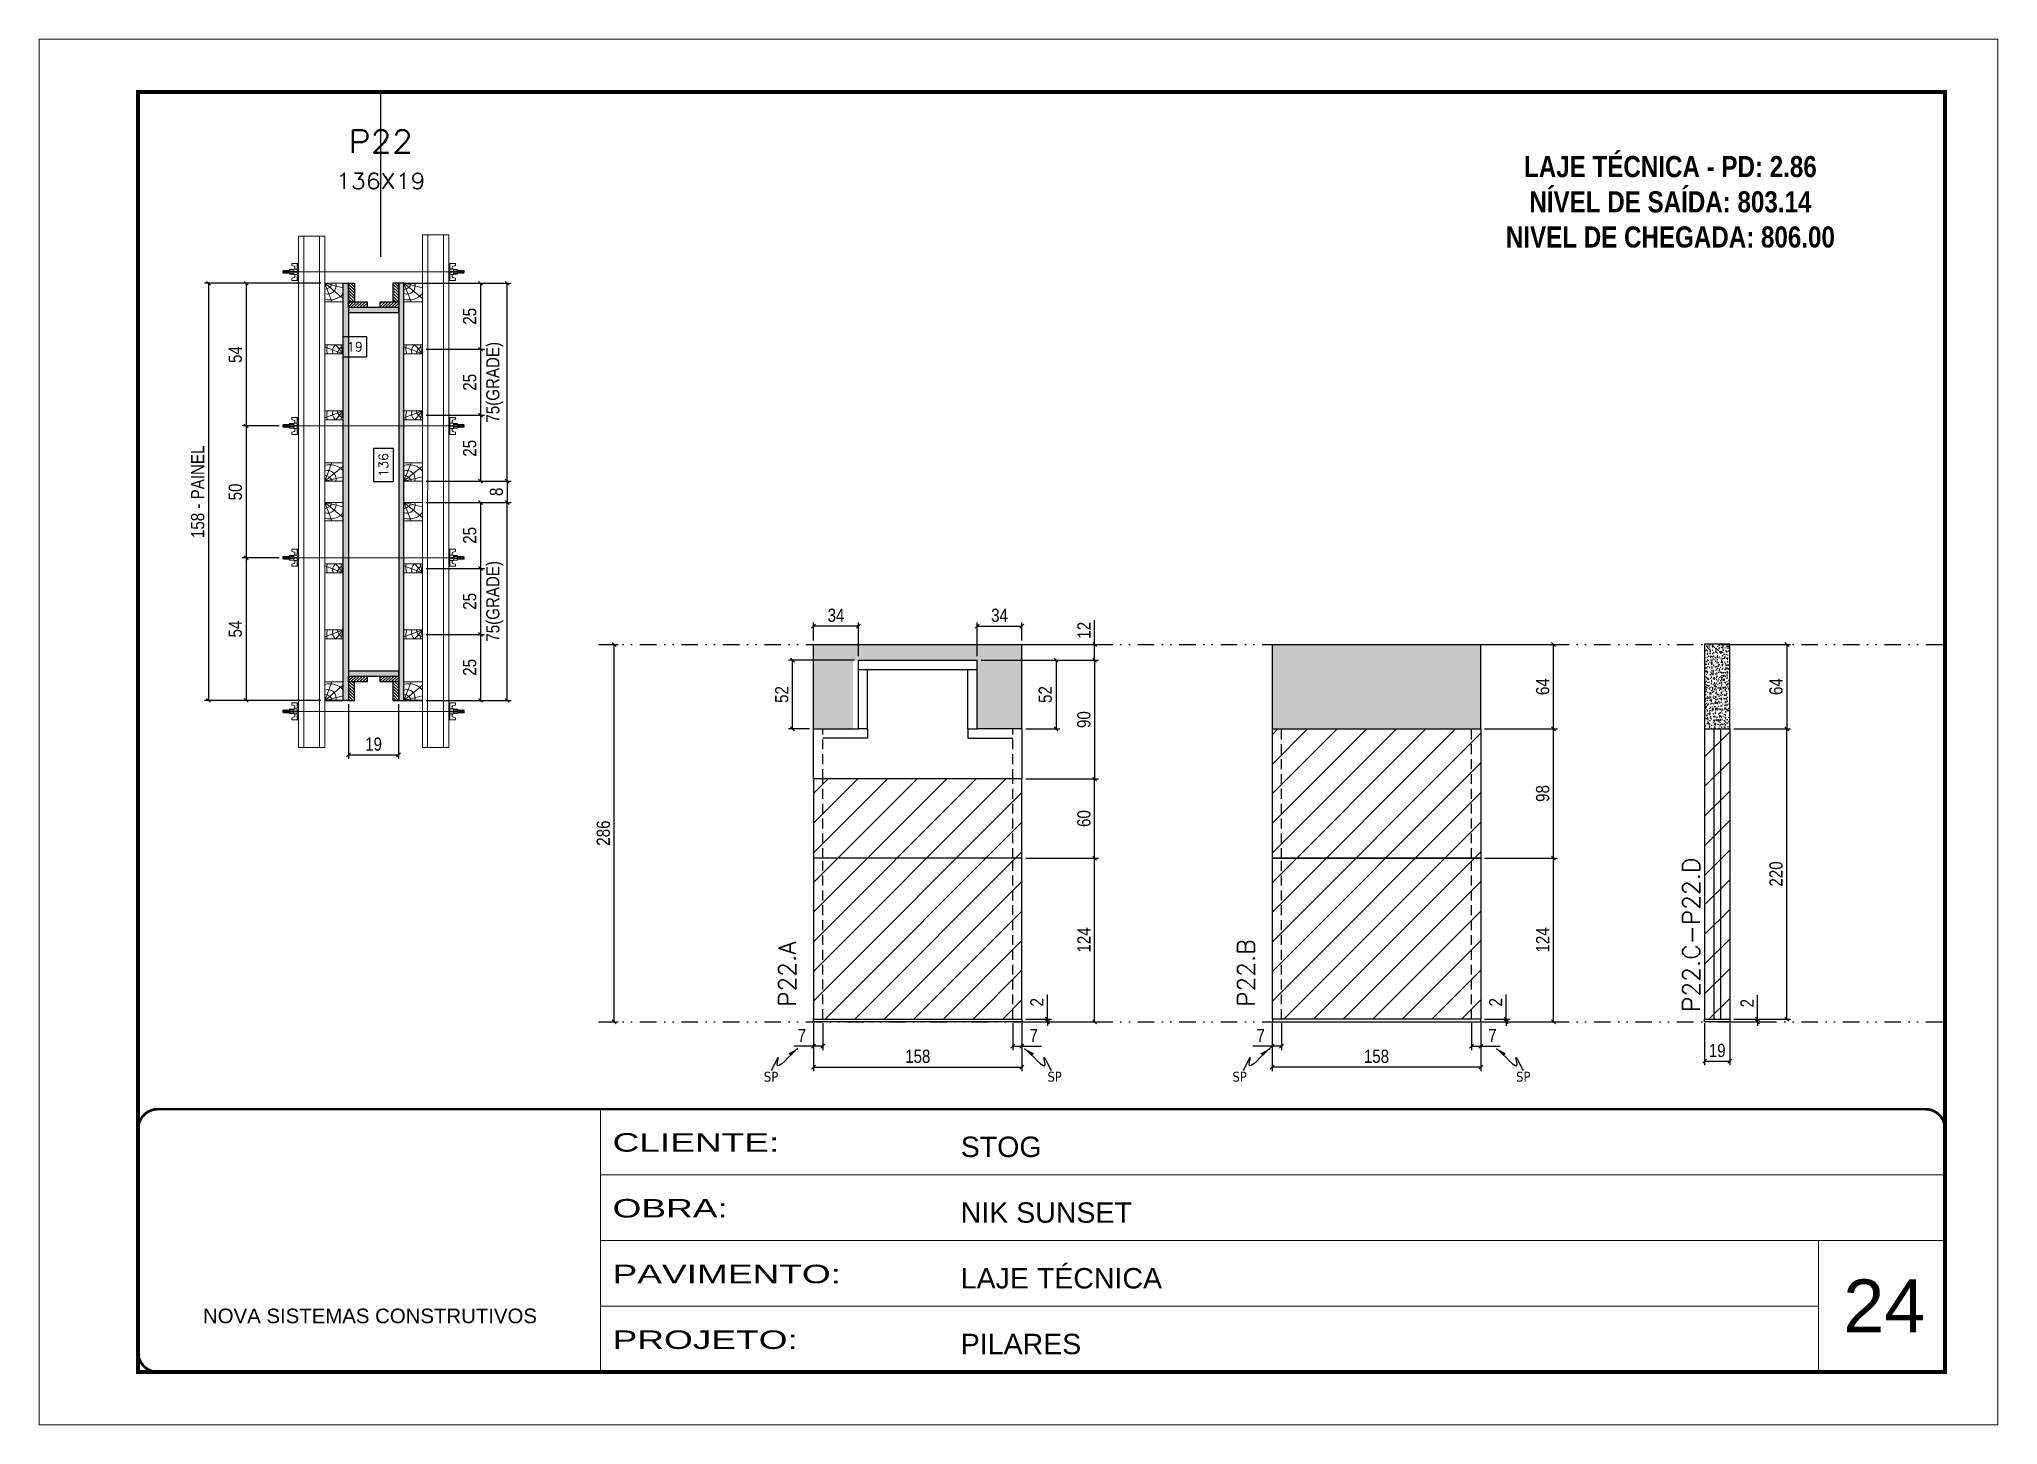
# Model space of a CAD drawing. Extents: x 808 to 7089, y -98 to 17032.
# Drawn here: x 5577 to 7062, y 10240 to 11290 of the extents above; entities that cross this region are included whole.
import ezdxf
from ezdxf.enums import TextEntityAlignment as Align

# ---------------------------------------------------------------- set-up
doc = ezdxf.new("R2010")
doc.units = 0
for name, pattern in [('CONTINUO', [0]), ('DASHED', [0.75, 0.5, -0.25]), ('DIVIDE2', [0.625, 0.25, -0.125, 0, -0.125, 0, -0.125]), ('HIDDEN', [0.375, 0.25, -0.125])]:
    doc.linetypes.add(name, pattern=pattern)
for name, color, linetype, lineweight in [('CARIMBO', 255, 'Continuous', 9), ('Folhas', 255, 'Continuous', 9), ('Hachura', 251, 'Continuous', 9), ('Madeira', 126, 'Continuous', 18), ('Perfil Metálico', 224, 'Continuous', 18), ('REAPROVEITAMENTO', 251, 'Continuous', 9), ('SARRAFO DE PRESSAO', 251, 'DASHED', 9), ('Texto Seção', 7, 'Continuous', 15)]:
    doc.layers.add(name, color=color, linetype=linetype, lineweight=lineweight)
for name, color, linetype in [('CHAPA', 1, 'Continuous'), ('COTA', 241, 'Continuous'), ('Cota Seção (2x)', 241, 'Continuous'), ('MEIO_PONT', 93, 'Continuous'), ('NOMENCLATURA', 7, 'Continuous'), ('Nível', 160, 'Continuous'), ('Painéis', 200, 'Continuous'), ('SARR_2.2x7', 40, 'Continuous'), ('SARRAFO', 251, 'Continuous'), ('Sarrafo de Pressão', 42, 'HIDDEN'), ('texto', 7, 'Continuous'), ('Texto de Titulo', 7, 'Continuous'), ('Texto Qtd Sarr', 242, 'Continuous')]:
    doc.layers.add(name, color=color, linetype=linetype)
doc.styles.add('ARIAL', font='arial.ttf')
doc.styles.add('COTA TECNICA', font='techl___.ttf', dxfattribs={"height": 10})
doc.styles.add('COTA TECNICA 2X', font='techl___.ttf', dxfattribs={"height": 10})
doc.styles.add('COTA TECNICA-50', font='techl___.ttf', dxfattribs={"height": 10})
doc.styles.add('REGUA-120', font='ROMANS.shx', dxfattribs={"height": 15})
doc.styles.add('ROMANC', font='techb___.ttf', dxfattribs={"height": 2.5})
doc.styles.add('ROMANS', font='romans.shx')
doc.styles.get("Standard").update_dxf_attribs({"font": 'arial.ttf'})
doc.styles.add('Tecnologia', font='')
doc.styles.get('Tecnologia').set_extended_font_data('Forgotten Futurist')
doc.dimstyles.new('COTA PAINEL-50', dxfattribs={"dimtxt": 10, "dimasz": 3, "dimexe": 3, "dimexo": 3, "dimgap": 3, "dimtad": 1, "dimdec": 1, "dimzin": 12, "dimdsep": 46, "dimtxsty": 'COTA TECNICA-50', "dimblk1": 'OBLIQUE', "dimblk2": 'OBLIQUE', "dimsah": 1, "dimcen": 0.9, "dimclrd": 4, "dimclre": 4, "dimclrt": 240, "dimadec": 1, "dimazin": 3, "dimtfac": 1, "dimtdec": 1, "dimtmove": 0, "dimatfit": 3, "dimfxl": 1, "dimtolj": 1, "dimtzin": 12, "dimarcsym": 0})
doc.dimstyles.new('PAINEL', dxfattribs={"dimtxt": 10, "dimasz": 3, "dimexe": 3, "dimexo": 3, "dimgap": 3, "dimtad": 1, "dimdec": 1, "dimzin": 12, "dimdsep": 46, "dimtxsty": 'COTA TECNICA', "dimblk1": 'OBLIQUE', "dimblk2": 'OBLIQUE', "dimsah": 1, "dimcen": 0.9, "dimclrd": 4, "dimclre": 4, "dimclrt": 240, "dimadec": 1, "dimazin": 3, "dimtfac": 1, "dimtdec": 1, "dimtmove": 0, "dimatfit": 3, "dimfxl": 1, "dimtolj": 1, "dimtzin": 12, "dimarcsym": 0})
doc.dimstyles.new('SECAO PILAR', dxfattribs={"dimtxt": 10, "dimasz": 3, "dimexe": 3, "dimexo": 3, "dimgap": 3, "dimtad": 1, "dimdec": 1, "dimlfac": 0.5, "dimzin": 12, "dimdsep": 46, "dimtxsty": 'COTA TECNICA 2X', "dimblk1": 'OBLIQUE', "dimblk2": 'OBLIQUE', "dimsah": 1, "dimcen": 0.9, "dimclrd": 256, "dimclre": 256, "dimclrt": 256, "dimadec": 1, "dimazin": 3, "dimtfac": 1, "dimtdec": 1, "dimtmove": 0, "dimatfit": 3, "dimfxl": 1, "dimtolj": 1, "dimtzin": 12, "dimarcsym": 0})
doc.dimstyles.new('SECÇÃO 2', dxfattribs={"dimtxt": 7, "dimasz": 6, "dimexe": 0.18, "dimexo": 2, "dimgap": -4, "dimtad": 3, "dimdec": 1, "dimlfac": 0.5, "dimzin": 12, "dimdsep": 46, "dimtxsty": 'ROMANS', "dimblk": 'ARCHTICK', "dimcen": 0.09, "dimse1": 1, "dimse2": 1, "dimsd1": 1, "dimsd2": 1, "dimclrd": 180, "dimclre": 5, "dimclrt": 1, "dimadec": 0, "dimazin": 3, "dimtfac": 1, "dimtdec": 1, "dimtofl": 0, "dimtmove": 0, "dimatfit": 3, "dimldrblk": 'ARCHTICK', "dimfxl": 1, "dimtolj": 1, "dimtzin": 0, "dimarcsym": 0})
doc.dimstyles.get("Standard").update_dxf_attribs({"dimtxt": 0.18, "dimasz": 0.18, "dimexe": 0.18, "dimexo": 0.0625, "dimgap": 0.09, "dimtad": 0, "dimtih": 1, "dimtoh": 1, "dimdec": 4, "dimzin": 0, "dimdsep": 46, "dimtxsty": 'Standard', "dimcen": 0.09, "dimadec": 0, "dimazin": 0, "dimtfac": 1, "dimtdec": 4, "dimtofl": 0, "dimtmove": 0, "dimatfit": 3, "dimfxl": 1, "dimtolj": 1, "dimtzin": 0, "dimarcsym": 0})
pattern_1 = [(135, (-17080.1681, 20228.5519), (-1.12253202, -1.12253202), [])]

msp = doc.modelspace()

# ---------------------------------------------------------------- texts
at = {"layer": 'CARIMBO', "style": 'ARIAL'}
msp.add_text('24', height=40, dxfattribs=at).set_placement((6944.53, 10309.75))
at = {"layer": 'NOMENCLATURA', "color": 2, "insert": (6813.41, 11227.74), "char_height": 16, "attachment_point": 2, "style": 'ROMANC'}
msp.add_mtext_dynamic_manual_height_columns('\\PLAJE TÉCNICA - PD: 2.86\\PNÍVEL DE SAÍDA: 803.14\\PNIVEL DE CHEGADA: 806.00', width=328.3607, gutter_width=1, heights=[0], dxfattribs=at)
at = {"layer": 'texto', "color": 0, "char_height": 7.5, "attachment_point": 5}
for insert in [(6131.55, 10503.34), (6346.58, 10503.34), (6486.85, 10503.34), (6701.88, 10503.34)]:
    msp.add_mtext('{\\fTahoma|b0|i0|c0|p34;\\C4;SP}', dxfattribs=dict(at, insert=insert))
at = {"layer": 'Texto Seção', "char_height": 13, "width": 285.3299, "attachment_point": 7, "rotation": 90, "style": 'REGUA-120'}
for s, insert in [('P22.C-P22.D', (6835.65, 10552.43)), ('P22.A', (6150.33, 10556.27)), ('P22.B', (6498.16, 10556.27))]:
    msp.add_mtext(s, dxfattribs=dict(at, insert=insert))

# ---------------------------------------------------------------- blocks, each defined once
blk = doc.blocks.new('9999999999')
at = {"color": 30, "linetype": 'CONTINUO'}
for p, q in [((98564.6, 34230.2), (98564.6, 34429.4)), ((98564.6, 34379.6), (99584, 34379.6)), ((98564.6, 34329.8), (99488, 34329.8)), ((99584, 34329.8), (99488, 34329.8)), ((99488, 34329.8), (99488, 34230.2)), ((98564.6, 34280), (99488, 34280))]:
    blk.add_line(p, q, dxfattribs=at)
at = {"color": 30, "linetype": 'CONTINUO', "const_width": 2}
blk.add_lwpolyline([(99584, 34230.2), (99584, 34414.4, 0.414214), (99569, 34429.4), (98229, 34429.4, 0.414214), (98214, 34414.4), (98214, 34245.2, 0.414214), (98229, 34230.2), (99584, 34230.2)], format="xyb", dxfattribs=at)
at = {"layer": 'Folhas'}
blk.add_lwpolyline([(98139, 34190.2), (99624, 34190.2), (99624, 35240.2), (98139, 35240.2)], close=True, dxfattribs=at)
at = {"layer": 'Folhas', "color": 30, "const_width": 3}
blk.add_lwpolyline([(98214, 34230.2), (99584, 34230.2), (99584, 35200.2), (98214, 35200.2)], close=True, dxfattribs=at)
at = {"color": 7, "linetype": 'Continuous', "ltscale": 5, "style": 'ARIAL'}
for s, height, p in [('STOG', 15.48, (98837.7, 34393.1)), ('NIK SUNSET', 15.48, (98837.7, 34343.3)), ('LAJE TÉCNICA', 15.483, (98837.7, 34293.5)), ('NOVA SISTEMAS CONSTRUTIVOS', 11.059, (98263.2, 34267.2)), ('PILARES', 15.48, (98837.7, 34243.7))]:
    blk.add_text(s, height=height, dxfattribs=at).set_placement(p)
at = {"layer": 'Folhas', "color": 7, "style": 'Tecnologia', "width": 1.5}
for s, p in [('CLIENTE:', (98573.7, 34397.2)), ('OBRA:', (98573.7, 34347.3)), ('PAVIMENTO:', (98573.7, 34297.5)), ('PROJETO:', (98573.7, 34247.7))]:
    blk.add_text(s, height=14, dxfattribs=at).set_placement(p)
blk = doc.blocks.new('*D784')
at = {"layer": 'Cota Seção (2x)', "color": 180, "lineweight": -2, "transparency": 16777216}
for p, q in [((5825, 11064), (5807, 11064)), ((5807, 11064), (5807, 11049)), ((5825, 11049), (5825, 11064)), ((5807, 11049), (5825, 11049))]:
    blk.add_line(p, q, dxfattribs=at)
at = {"layer": 'Defpoints', "color": 0, "transparency": 16777216}
for p in [(5811.2, 11065.3), (5849.2, 11065.3), (5811.2, 11045)]:
    blk.add_point(p, dxfattribs=at)
at = {"layer": 'Cota Seção (2x)', "color": 1, "transparency": 16777216, "insert": (5816, 11056.5), "char_height": 7, "attachment_point": 5, "style": 'ROMANS'}
blk.add_mtext('\\A1;19', dxfattribs=at)
blk = doc.blocks.new('_ArchTick')
at = {"color": 0, "linetype": 'ByBlock', "const_width": 0.15}
blk.add_lwpolyline([(-0.5, -0.5), (0.5, 0.5)], dxfattribs=at)
blk = doc.blocks.new('*D785')
at = {"layer": 'Cota Seção (2x)', "color": 180, "lineweight": -2, "transparency": 16777216}
for p, q in [((5845.2, 10979.5), (5830.2, 10979.5)), ((5830.2, 10979.5), (5830.2, 10954.5)), ((5845.2, 10954.5), (5845.2, 10979.5)), ((5830.2, 10954.5), (5845.2, 10954.5))]:
    blk.add_line(p, q, dxfattribs=at)
at = {"layer": 'Defpoints', "color": 0, "transparency": 16777216}
for p in [(5811.2, 11082.6), (5811.2, 10810.6), (5849.2, 10810.6)]:
    blk.add_point(p, dxfattribs=at)
at = {"layer": 'Cota Seção (2x)', "color": 1, "transparency": 16777216, "insert": (5837.7, 10967), "char_height": 7, "attachment_point": 5, "rotation": 90, "style": 'ROMANS'}
blk.add_mtext('\\A1;136', dxfattribs=at)
blk = doc.blocks.new('_Oblique')
at = {"color": 0, "linetype": 'ByBlock', "lineweight": -2}
blk.add_line((-0.5, -0.5), (0.5, 0.5), dxfattribs=at)
blk = doc.blocks.new('*D786')
at = {"layer": 'Cota Seção (2x)', "lineweight": -2, "transparency": 16777216}
for p, q in [((5790.2, 11104.6), (5702.1, 11104.6)), ((5705.1, 11104.6), (5705.1, 10788.6)), ((5790.3, 10788.6), (5702.1, 10788.6))]:
    blk.add_line(p, q, dxfattribs=at)
at = {"layer": 'Defpoints', "color": 0, "transparency": 16777216}
for p in [(5793.2, 11104.6), (5705.1, 10788.6), (5793.3, 10788.6)]:
    blk.add_point(p, dxfattribs=at)
at = {"layer": 'Cota Seção (2x)', "lineweight": -2, "transparency": 16777216, "xscale": 3, "yscale": 3, "zscale": 3}
for p, rotation in [((5705.1, 11104.6), 90), ((5705.1, 10788.6), 270)]:
    blk.add_blockref('_Oblique', p, dxfattribs=dict(at, rotation=rotation))
at = {"layer": 'Cota Seção (2x)', "transparency": 16777216, "insert": (5696.9, 10946.6), "char_height": 10, "attachment_point": 5, "rotation": 90, "style": 'COTA TECNICA 2X'}
blk.add_mtext('\\A1;158 - PAINEL', dxfattribs=at)
blk = doc.blocks.new('*D775')
at = {"layer": 'Cota Seção (2x)', "lineweight": -2, "transparency": 16777216}
for p, q in [((5790.2, 11104.6), (5730.5, 11104.6)), ((5733.5, 11104.6), (5733.5, 10996.5)), ((5758.5, 10996.5), (5730.5, 10996.5))]:
    blk.add_line(p, q, dxfattribs=at)
at = {"layer": 'Defpoints', "color": 0, "transparency": 16777216}
for p in [(5793.2, 11104.6), (5733.5, 10996.5), (5761.5, 10996.5)]:
    blk.add_point(p, dxfattribs=at)
at = {"layer": 'Cota Seção (2x)', "lineweight": -2, "transparency": 16777216, "xscale": 3, "yscale": 3, "zscale": 3}
for p, rotation in [((5733.5, 11104.6), 90), ((5733.5, 10996.5), 270)]:
    blk.add_blockref('_Oblique', p, dxfattribs=dict(at, rotation=rotation))
at = {"layer": 'Cota Seção (2x)', "transparency": 16777216, "insert": (5725.4, 11050.6), "char_height": 10, "attachment_point": 5, "rotation": 90, "style": 'COTA TECNICA 2X'}
blk.add_mtext('\\A1;54', dxfattribs=at)
blk = doc.blocks.new('*D776')
at = {"layer": 'Cota Seção (2x)', "lineweight": -2, "transparency": 16777216}
for p, q in [((5758.5, 10896.5), (5730.5, 10896.5)), ((5733.5, 10896.5), (5733.5, 10788.6)), ((5790.2, 10788.6), (5730.5, 10788.6))]:
    blk.add_line(p, q, dxfattribs=at)
at = {"layer": 'Defpoints', "color": 0, "transparency": 16777216}
for p in [(5761.5, 10896.5), (5733.5, 10788.6), (5793.2, 10788.6)]:
    blk.add_point(p, dxfattribs=at)
at = {"layer": 'Cota Seção (2x)', "lineweight": -2, "transparency": 16777216, "xscale": 3, "yscale": 3, "zscale": 3}
for p, rotation in [((5733.5, 10896.5), 90), ((5733.5, 10788.6), 270)]:
    blk.add_blockref('_Oblique', p, dxfattribs=dict(at, rotation=rotation))
at = {"layer": 'Cota Seção (2x)', "transparency": 16777216, "insert": (5725.4, 10842.6), "char_height": 10, "attachment_point": 5, "rotation": 90, "style": 'COTA TECNICA 2X'}
blk.add_mtext('\\A1;54', dxfattribs=at)
blk = doc.blocks.new('*D777')
at = {"layer": 'Cota Seção (2x)', "lineweight": -2, "transparency": 16777216}
for p, q in [((5856.2, 11104.6), (5914.2, 11104.6)), ((5911.2, 11104.6), (5911.2, 11054.6)), ((5870.2, 11054.6), (5914.2, 11054.6))]:
    blk.add_line(p, q, dxfattribs=at)
at = {"layer": 'Defpoints', "color": 0, "transparency": 16777216}
for p in [(5853.2, 11104.6), (5867.2, 11054.6), (5911.2, 11054.6)]:
    blk.add_point(p, dxfattribs=at)
at = {"layer": 'Cota Seção (2x)', "lineweight": -2, "transparency": 16777216, "xscale": 3, "yscale": 3, "zscale": 3}
for p, rotation in [((5911.2, 11104.6), 90), ((5911.2, 11054.6), 270)]:
    blk.add_blockref('_Oblique', p, dxfattribs=dict(at, rotation=rotation))
at = {"layer": 'Cota Seção (2x)', "transparency": 16777216, "insert": (5903.1, 11079.6), "char_height": 10, "attachment_point": 5, "rotation": 90, "style": 'COTA TECNICA 2X'}
blk.add_mtext('\\A1;25', dxfattribs=at)
blk = doc.blocks.new('titulo1')
at = {"layer": 'Defpoints', "color": 252, "linetype": 'HIDDEN', "ltscale": 2}
blk.add_line((0, 0), (0, 125), dxfattribs=at)
at = {"layer": 'Defpoints', "style": 'ROMANS', "oblique": 15}
blk.add_attdef('FOLHA', text='', height=10, dxfattribs=at).set_placement((0, 15.6), align=Align.MIDDLE_CENTER)
at = {"layer": 'Texto Qtd Sarr', "color": 3, "style": 'ROMANS', "oblique": 15}
for tag, height, p in [('TITULO', 17, (0, 71.4)), ('SEÇÃO', 12, (0, 41.5))]:
    blk.add_attdef(tag, text='', height=height, dxfattribs=at).set_placement(p, align=Align.MIDDLE_CENTER)
blk = doc.blocks.new('C')
at = {"layer": 'Hachura', "color": 0}
for p, q in [((0, 3.22), (0, -3.22)), ((0.45, 3.22), (0, 3.22)), ((0.46, 3.16), (0, 3.16)), ((0.46, 3.05), (0, 3.05)), ((0.46, 2.88), (0, 2.88)), ((0, 2.75), (0, -1.16)), ((0.46, 2.65), (0, 2.65)), ((0.46, 2.23), (0, 2.23)), ((0.46, 1.51), (0, 1.51)), ((0.39, 0.49), (0.17, 0.49)), ((0.45, -3.23), (0.45, 3.22)), ((0.45, 3.22), (2.58, 3.22)), ((1.74, 0.97), (0.45, 0.97)), ((1.45, 0.1), (0.45, 0.1)), ((1.35, 1.94), (1.35, 0.96)), ((2.58, 2.39), (1.47, 2.09)), ((1.74, -0.97), (1.74, 0.97)), ((1.74, 0.97), (1.74, 0.84)), ((1.74, 0.97), (1.74, 0.84)), ((1.74, 0.84), (3.35, 0.84)), ((3.35, 0.45), (1.74, 0.45)), ((2.58, 3.22), (2.58, 2.39)), ((3.32, 0.84), (3.32, -0.84)), ((3.35, 0.84), (3.35, -0.84)), ((3.68, 0.45), (3.35, 0.45)), ((3.84, -0.52), (3.35, 0.45)), ((3.35, 0.06), (3.67, -0.57)), ((3.68, 0.45), (4.16, -0.52)), ((3.72, 0.5), (4.25, -0.57)), ((4.37, -0.55), (3.83, 0.53)), ((4.15, 0.45), (3.93, 0.45)), ((4.42, -0.52), (3.93, 0.45)), ((4.15, 0.45), (4.26, 0.45)), ((4.26, 0.45), (4.74, -0.52)), ((4.3, 0.5), (4.83, -0.57)), ((4.95, -0.55), (4.41, 0.53)), ((4.51, 0.45), (4.84, 0.45)), ((5, -0.52), (4.51, 0.45)), ((4.84, 0.45), (5.32, -0.52)), ((4.88, 0.5), (5.41, -0.57)), ((5.53, -0.55), (4.99, 0.53)), ((5.58, -0.52), (5.09, 0.45)), ((5.42, 0.45), (5.09, 0.45)), ((5.58, -0.52), (5.09, 0.45)), ((5.42, 0.45), (5.74, -0.19)), ((5.46, 0.5), (5.74, -0.07)), ((5.74, 0.19), (5.57, 0.53)), ((5.74, 0.32), (5.68, 0.45)), ((5.68, 0.45), (5.74, 0.45)), ((5.74, 0.45), (5.9, 0.29)), ((5.74, 0.45), (5.74, -0.52)), ((5.9, -0.36), (5.9, 0.29)), ((0.45, 0), (0, 0)), ((0.46, -1.52), (0, -1.52)), ((0.46, -2.23), (0, -2.23)), ((0.46, -2.65), (0, -2.65)), ((0.46, -2.88), (0, -2.88)), ((0.46, -3.05), (0, -3.05)), ((0.46, -3.16), (0, -3.16)), ((0, -3.22), (2.57, -3.22)), ((0.08, -0.48), (0.29, -0.48)), ((0.29, -0.48), (0.4, -0.48)), ((0.45, 0), (0.45, -0.97)), ((0.45, -0.16), (1.45, -0.16)), ((0.45, -0.65), (0.45, -0.32)), ((0.45, -3.23), (0.45, -0.65)), ((0.45, -0.97), (1.74, -0.97)), ((1.35, -1.94), (1.35, -0.97)), ((2.58, -2.39), (1.47, -2.1)), ((3.35, -0.32), (1.74, -0.32)), ((3.35, -0.84), (1.74, -0.84)), ((2.58, -3.23), (2.58, -2.39)), ((3.35, -0.07), (3.58, -0.52)), ((3.35, -0.52), (3.58, -0.52)), ((3.84, -0.52), (4.16, -0.52)), ((4.42, -0.52), (4.74, -0.52)), ((4.63, -0.52), (4.74, -0.52)), ((5, -0.52), (5.32, -0.52)), ((5.58, -0.52), (5.74, -0.52)), ((5.74, -0.52), (5.9, -0.36)), ((5.74, -0.52), (5.74, -0.52))]:
    blk.add_line(p, q, dxfattribs=at)
for centre, radius, start, end in [((1.52, 1.94), 0.161, 104.74356, 180), ((1.44, -0.03), 0.129, 272.69497, 87.30503), ((3.81, 0.39), 0.143, 25.56881, 154.43119), ((4.39, 0.39), 0.143, 25.56881, 154.43119), ((4.97, 0.39), 0.143, 25.56881, 154.43119), ((5.55, 0.39), 0.143, 25.56881, 154.43119), ((0.17, -0.37), 0.174, 221.74404, 317.85924), ((1.52, -1.94), 0.161, 180, 255.25644), ((3.71, -0.4), 0.174, 222.14076, 318.25596), ((4.29, -0.4), 0.174, 222.14076, 318.25596), ((4.87, -0.4), 0.174, 222.14076, 318.25596), ((5.45, -0.4), 0.174, 222.14076, 318.25596), ((5.61, -0.4), 0.174, 317.85924, 318.25596)]:
    blk.add_arc(centre, radius, start, end, dxfattribs=at)
blk = doc.blocks.new('*D792')
at = {"layer": 'Cota Seção (2x)', "lineweight": -2, "transparency": 16777216}
for p, q in [((5758.5, 10996.5), (5730.5, 10996.5)), ((5733.5, 10996.5), (5733.5, 10896.5)), ((5758.5, 10896.5), (5730.5, 10896.5))]:
    blk.add_line(p, q, dxfattribs=at)
at = {"layer": 'Defpoints', "color": 0, "transparency": 16777216}
for p in [(5761.5, 10996.5), (5733.5, 10896.5), (5761.5, 10896.5)]:
    blk.add_point(p, dxfattribs=at)
at = {"layer": 'Cota Seção (2x)', "lineweight": -2, "transparency": 16777216, "xscale": 3, "yscale": 3, "zscale": 3}
for p, rotation in [((5733.5, 10996.5), 90), ((5733.5, 10896.5), 270)]:
    blk.add_blockref('_Oblique', p, dxfattribs=dict(at, rotation=rotation))
at = {"layer": 'Cota Seção (2x)', "transparency": 16777216, "insert": (5725.4, 10946.5), "char_height": 10, "attachment_point": 5, "rotation": 90, "style": 'COTA TECNICA 2X'}
blk.add_mtext('\\A1;50', dxfattribs=at)
blk = doc.blocks.new('PONTALETE')
at = {"layer": 'Madeira'}
for q in [(2.71, 7), (7, 5.76), (7, 1.74)]:
    blk.add_line((0, 0), q, dxfattribs=at)
blk.add_lwpolyline([(0, 0), (7, 0), (7, 7), (0, 7)], close=True, dxfattribs=at)
for centre, radius, start, end in [((2.04, 0.06), 6.23, 37.28179, 109.09128), ((1.09, 0.9), 3.19, 343.60304, 109.98471), ((-0.21, -0.78), 3.09, 14.63219, 86.0383)]:
    blk.add_arc(centre, radius, start, end, dxfattribs=at)
blk = doc.blocks.new('MEIO PONTALETE')
at = {"layer": 'Madeira'}
for q in [(2.71, 7), (3.5, 2.88), (3.5, 0.87)]:
    blk.add_line((0, 0), q, dxfattribs=at)
blk.add_lwpolyline([(0, 0), (3.5, 0), (3.5, 7), (0, 7)], close=True, dxfattribs=at)
for centre, radius, start, end in [((2.04, 0.06), 6.23, 76.44987, 109.09128), ((1.09, 0.9), 3.19, 40.90626, 109.98471), ((-0.21, -0.78), 3.09, 14.63219, 86.0383)]:
    blk.add_arc(centre, radius, start, end, dxfattribs=at)
blk = doc.blocks.new('*D793')
at = {"layer": 'Cota Seção (2x)', "lineweight": -2, "transparency": 16777216}
for p, q in [((5870.2, 11054.6), (5914.2, 11054.6)), ((5911.2, 11054.6), (5911.2, 11004.6)), ((5870.2, 11004.6), (5914.2, 11004.6))]:
    blk.add_line(p, q, dxfattribs=at)
at = {"layer": 'Defpoints', "color": 0, "transparency": 16777216}
for p in [(5867.2, 11054.6), (5867.2, 11004.6), (5911.2, 11004.6)]:
    blk.add_point(p, dxfattribs=at)
at = {"layer": 'Cota Seção (2x)', "lineweight": -2, "transparency": 16777216, "xscale": 3, "yscale": 3, "zscale": 3}
for p, rotation in [((5911.2, 11054.6), 90), ((5911.2, 11004.6), 270)]:
    blk.add_blockref('_Oblique', p, dxfattribs=dict(at, rotation=rotation))
at = {"layer": 'Cota Seção (2x)', "transparency": 16777216, "insert": (5903.1, 11029.6), "char_height": 10, "attachment_point": 5, "rotation": 90, "style": 'COTA TECNICA 2X'}
blk.add_mtext('\\A1;25', dxfattribs=at)
blk = doc.blocks.new('*D794')
at = {"layer": 'Cota Seção (2x)', "lineweight": -2, "transparency": 16777216}
for p, q in [((5870.2, 11004.6), (5914.2, 11004.6)), ((5911.2, 11004.6), (5911.2, 10954.6)), ((5870.2, 10954.6), (5914.2, 10954.6))]:
    blk.add_line(p, q, dxfattribs=at)
at = {"layer": 'Defpoints', "color": 0, "transparency": 16777216}
for p in [(5867.2, 11004.6), (5867.2, 10954.6), (5911.2, 10954.6)]:
    blk.add_point(p, dxfattribs=at)
at = {"layer": 'Cota Seção (2x)', "lineweight": -2, "transparency": 16777216, "xscale": 3, "yscale": 3, "zscale": 3}
for p, rotation in [((5911.2, 11004.6), 90), ((5911.2, 10954.6), 270)]:
    blk.add_blockref('_Oblique', p, dxfattribs=dict(at, rotation=rotation))
at = {"layer": 'Cota Seção (2x)', "transparency": 16777216, "insert": (5903.1, 10979.6), "char_height": 10, "attachment_point": 5, "rotation": 90, "style": 'COTA TECNICA 2X'}
blk.add_mtext('\\A1;25', dxfattribs=at)
blk = doc.blocks.new('*D795')
at = {"layer": 'Cota Seção (2x)', "lineweight": -2, "transparency": 16777216}
for p, q in [((5870.2, 10938.6), (5914.2, 10938.6)), ((5911.2, 10938.6), (5911.2, 10888.6)), ((5870.2, 10888.6), (5914.2, 10888.6))]:
    blk.add_line(p, q, dxfattribs=at)
at = {"layer": 'Defpoints', "color": 0, "transparency": 16777216}
for p in [(5867.2, 10938.6), (5867.2, 10888.6), (5911.2, 10888.6)]:
    blk.add_point(p, dxfattribs=at)
at = {"layer": 'Cota Seção (2x)', "lineweight": -2, "transparency": 16777216, "xscale": 3, "yscale": 3, "zscale": 3}
for p, rotation in [((5911.2, 10938.6), 90), ((5911.2, 10888.6), 270)]:
    blk.add_blockref('_Oblique', p, dxfattribs=dict(at, rotation=rotation))
at = {"layer": 'Cota Seção (2x)', "transparency": 16777216, "insert": (5903.1, 10913.6), "char_height": 10, "attachment_point": 5, "rotation": 90, "style": 'COTA TECNICA 2X'}
blk.add_mtext('\\A1;25', dxfattribs=at)
blk = doc.blocks.new('*D796')
at = {"layer": 'Cota Seção (2x)', "lineweight": -2, "transparency": 16777216}
for p, q in [((5870.2, 10888.6), (5914.2, 10888.6)), ((5911.2, 10888.6), (5911.2, 10838.6)), ((5870.2, 10838.6), (5914.2, 10838.6))]:
    blk.add_line(p, q, dxfattribs=at)
at = {"layer": 'Defpoints', "color": 0, "transparency": 16777216}
for p in [(5867.2, 10888.6), (5867.2, 10838.6), (5911.2, 10838.6)]:
    blk.add_point(p, dxfattribs=at)
at = {"layer": 'Cota Seção (2x)', "lineweight": -2, "transparency": 16777216, "xscale": 3, "yscale": 3, "zscale": 3}
for p, rotation in [((5911.2, 10888.6), 90), ((5911.2, 10838.6), 270)]:
    blk.add_blockref('_Oblique', p, dxfattribs=dict(at, rotation=rotation))
at = {"layer": 'Cota Seção (2x)', "transparency": 16777216, "insert": (5903.1, 10863.6), "char_height": 10, "attachment_point": 5, "rotation": 90, "style": 'COTA TECNICA 2X'}
blk.add_mtext('\\A1;25', dxfattribs=at)
blk = doc.blocks.new('*D797')
at = {"layer": 'Cota Seção (2x)', "lineweight": -2, "transparency": 16777216}
for p, q in [((5870.2, 10838.6), (5914.2, 10838.6)), ((5911.2, 10838.6), (5911.2, 10788.6)), ((5870.2, 10788.6), (5914.2, 10788.6))]:
    blk.add_line(p, q, dxfattribs=at)
at = {"layer": 'Defpoints', "color": 0, "transparency": 16777216}
for p in [(5867.2, 10838.6), (5867.2, 10788.6), (5911.2, 10788.6)]:
    blk.add_point(p, dxfattribs=at)
at = {"layer": 'Cota Seção (2x)', "lineweight": -2, "transparency": 16777216, "xscale": 3, "yscale": 3, "zscale": 3}
for p, rotation in [((5911.2, 10838.6), 90), ((5911.2, 10788.6), 270)]:
    blk.add_blockref('_Oblique', p, dxfattribs=dict(at, rotation=rotation))
at = {"layer": 'Cota Seção (2x)', "transparency": 16777216, "insert": (5903.1, 10813.6), "char_height": 10, "attachment_point": 5, "rotation": 90, "style": 'COTA TECNICA 2X'}
blk.add_mtext('\\A1;25', dxfattribs=at)
blk = doc.blocks.new('*D798')
at = {"layer": 'Cota Seção (2x)', "lineweight": -2, "transparency": 16777216}
for p, q in [((5870.2, 10938.6), (5934.4, 10938.6)), ((5931.4, 10788.6), (5931.4, 10938.6)), ((5870.2, 10788.6), (5934.4, 10788.6))]:
    blk.add_line(p, q, dxfattribs=at)
at = {"layer": 'Defpoints', "color": 0, "transparency": 16777216}
for p in [(5867.2, 10938.6), (5931.4, 10938.6), (5867.2, 10788.6)]:
    blk.add_point(p, dxfattribs=at)
at = {"layer": 'Cota Seção (2x)', "lineweight": -2, "transparency": 16777216, "xscale": 3, "yscale": 3, "zscale": 3}
for p, rotation in [((5931.4, 10938.6), 90), ((5931.4, 10788.6), 270)]:
    blk.add_blockref('_Oblique', p, dxfattribs=dict(at, rotation=rotation))
at = {"layer": 'Cota Seção (2x)', "transparency": 16777216, "insert": (5922.1, 10863.6), "char_height": 10, "attachment_point": 5, "rotation": 90, "style": 'COTA TECNICA 2X'}
blk.add_mtext('\\A1;75(GRADE)', dxfattribs=at)
blk = doc.blocks.new('*D799')
at = {"layer": 'Cota Seção (2x)', "lineweight": -2, "transparency": 16777216}
for p, q in [((5870.2, 11104.6), (5934.4, 11104.6)), ((5931.4, 10954.6), (5931.4, 11104.6)), ((5870.2, 10954.6), (5934.4, 10954.6))]:
    blk.add_line(p, q, dxfattribs=at)
at = {"layer": 'Defpoints', "color": 0, "transparency": 16777216}
for p in [(5867.2, 11104.6), (5931.4, 11104.6), (5867.2, 10954.6)]:
    blk.add_point(p, dxfattribs=at)
at = {"layer": 'Cota Seção (2x)', "lineweight": -2, "transparency": 16777216, "xscale": 3, "yscale": 3, "zscale": 3}
for p, rotation in [((5931.4, 11104.6), 90), ((5931.4, 10954.6), 270)]:
    blk.add_blockref('_Oblique', p, dxfattribs=dict(at, rotation=rotation))
at = {"layer": 'Cota Seção (2x)', "transparency": 16777216, "insert": (5922.1, 11029.6), "char_height": 10, "attachment_point": 5, "rotation": 90, "style": 'COTA TECNICA 2X'}
blk.add_mtext('\\A1;75(GRADE)', dxfattribs=at)
blk = doc.blocks.new('*D800')
at = {"layer": 'Cota Seção (2x)', "lineweight": -2, "transparency": 16777216}
for p, q in [((5811.2, 10785.6), (5811.2, 10744.3)), ((5849.2, 10785.6), (5849.2, 10744.3)), ((5811.2, 10747.3), (5849.2, 10747.3))]:
    blk.add_line(p, q, dxfattribs=at)
at = {"layer": 'Defpoints', "color": 0, "transparency": 16777216}
for p in [(5811.2, 10788.6), (5849.2, 10788.6), (5849.2, 10747.3)]:
    blk.add_point(p, dxfattribs=at)
at = {"layer": 'Cota Seção (2x)', "lineweight": -2, "transparency": 16777216, "xscale": 3, "yscale": 3, "zscale": 3, "rotation": 180}
blk.add_blockref('_Oblique', (5811.2, 10747.3), dxfattribs=at)
at = {"layer": 'Cota Seção (2x)', "lineweight": -2, "transparency": 16777216, "xscale": 3, "yscale": 3, "zscale": 3}
blk.add_blockref('_Oblique', (5849.2, 10747.3), dxfattribs=at)
at = {"layer": 'Cota Seção (2x)', "transparency": 16777216, "insert": (5830.2, 10755.4), "char_height": 10, "attachment_point": 5, "style": 'COTA TECNICA 2X'}
blk.add_mtext('\\A1;19', dxfattribs=at)
blk = doc.blocks.new('*D801')
at = {"layer": 'Cota Seção (2x)', "lineweight": -2, "transparency": 16777216}
for p, q in [((5870.2, 10954.6), (5934.4, 10954.6)), ((5931.4, 10954.6), (5931.4, 10938.6)), ((5870.2, 10938.6), (5934.4, 10938.6))]:
    blk.add_line(p, q, dxfattribs=at)
at = {"layer": 'Defpoints', "color": 0, "transparency": 16777216}
for p in [(5867.2, 10954.6), (5867.2, 10938.6), (5931.4, 10938.6)]:
    blk.add_point(p, dxfattribs=at)
at = {"layer": 'Cota Seção (2x)', "lineweight": -2, "transparency": 16777216, "xscale": 3, "yscale": 3, "zscale": 3}
for p, rotation in [((5931.4, 10954.6), 90), ((5931.4, 10938.6), 270)]:
    blk.add_blockref('_Oblique', p, dxfattribs=dict(at, rotation=rotation))
at = {"layer": 'Cota Seção (2x)', "transparency": 16777216, "insert": (5923.3, 10946.6), "char_height": 10, "attachment_point": 5, "rotation": 90, "style": 'COTA TECNICA 2X'}
blk.add_mtext('\\A1;8', dxfattribs=at)
blk = doc.blocks.new('*D778')
at = {"layer": 'COTA', "color": 4, "lineweight": -2, "transparency": 16777216}
for p, q in [((6163.8, 10544), (6163.8, 10507.7)), ((6321.8, 10544), (6321.8, 10507.7)), ((6163.8, 10510.7), (6321.8, 10510.7))]:
    blk.add_line(p, q, dxfattribs=at)
at = {"layer": 'Defpoints', "color": 0, "transparency": 16777216}
for p in [(6163.8, 10547), (6321.8, 10547), (6321.8, 10510.7)]:
    blk.add_point(p, dxfattribs=at)
at = {"layer": 'COTA', "color": 4, "lineweight": -2, "transparency": 16777216, "xscale": 3, "yscale": 3, "zscale": 3, "rotation": 180}
blk.add_blockref('_Oblique', (6163.8, 10510.7), dxfattribs=at)
at = {"layer": 'COTA', "color": 4, "lineweight": -2, "transparency": 16777216, "xscale": 3, "yscale": 3, "zscale": 3}
blk.add_blockref('_Oblique', (6321.8, 10510.7), dxfattribs=at)
at = {"layer": 'COTA', "color": 240, "transparency": 16777216, "insert": (6242.8, 10518.8), "char_height": 10, "attachment_point": 5, "style": 'COTA TECNICA'}
blk.add_mtext('\\A1;158', dxfattribs=at)
blk = doc.blocks.new('*D779')
at = {"layer": 'COTA', "color": 4, "lineweight": -2, "transparency": 16777216}
for p, q in [((6170.8, 10544), (6170.8, 10523.5)), ((6163.8, 10542), (6163.8, 10523.5)), ((6163.8, 10526.5), (6149.1, 10526.5)), ((6170.8, 10526.5), (6163.8, 10526.5))]:
    blk.add_line(p, q, dxfattribs=at)
at = {"layer": 'Defpoints', "color": 0, "transparency": 16777216}
for p in [(6163.8, 10545), (6170.8, 10547), (6163.8, 10526.5)]:
    blk.add_point(p, dxfattribs=at)
at = {"layer": 'COTA', "color": 4, "lineweight": -2, "transparency": 16777216, "xscale": 3, "yscale": 3, "zscale": 3, "rotation": 180}
blk.add_blockref('_Oblique', (6163.8, 10526.5), dxfattribs=at)
at = {"layer": 'COTA', "color": 4, "lineweight": -2, "transparency": 16777216, "xscale": 3, "yscale": 3, "zscale": 3}
blk.add_blockref('_Oblique', (6170.8, 10526.5), dxfattribs=at)
at = {"layer": 'COTA', "color": 240, "transparency": 16777216, "insert": (6154.9, 10534.6), "char_height": 10, "attachment_point": 5, "style": 'COTA TECNICA-50'}
blk.add_mtext('\\A1;7', dxfattribs=at)
blk = doc.blocks.new('*D780')
at = {"layer": 'COTA', "color": 4, "lineweight": -2, "transparency": 16777216}
for p, q in [((6314.8, 10544), (6314.8, 10523.5)), ((6321.8, 10542), (6321.8, 10523.5)), ((6314.8, 10526.5), (6321.8, 10526.5)), ((6321.8, 10526.5), (6336.5, 10526.5))]:
    blk.add_line(p, q, dxfattribs=at)
at = {"layer": 'Defpoints', "color": 0, "transparency": 16777216}
for p in [(6314.8, 10547), (6321.8, 10545), (6321.8, 10526.5)]:
    blk.add_point(p, dxfattribs=at)
at = {"layer": 'COTA', "color": 4, "lineweight": -2, "transparency": 16777216, "xscale": 3, "yscale": 3, "zscale": 3, "rotation": 180}
blk.add_blockref('_Oblique', (6314.8, 10526.5), dxfattribs=at)
at = {"layer": 'COTA', "color": 4, "lineweight": -2, "transparency": 16777216, "xscale": 3, "yscale": 3, "zscale": 3}
blk.add_blockref('_Oblique', (6321.8, 10526.5), dxfattribs=at)
at = {"layer": 'COTA', "color": 240, "transparency": 16777216, "insert": (6330.7, 10534.6), "char_height": 10, "attachment_point": 5, "style": 'COTA TECNICA-50'}
blk.add_mtext('\\A1;7', dxfattribs=at)
blk = doc.blocks.new('*D781')
at = {"layer": 'COTA', "color": 4, "linetype": 'ByBlock', "lineweight": -2, "transparency": 16777216}
for p, q in [((6324.8, 10669), (6379.9, 10669)), ((6376.9, 10545), (6376.9, 10669)), ((6324.8, 10545), (6379.9, 10545))]:
    blk.add_line(p, q, dxfattribs=at)
at = {"layer": 'Defpoints', "color": 0, "linetype": 'ByBlock', "transparency": 16777216}
for p in [(6321.8, 10669), (6376.9, 10669), (6321.8, 10545)]:
    blk.add_point(p, dxfattribs=at)
at = {"layer": 'COTA', "color": 4, "linetype": 'ByBlock', "lineweight": -2, "transparency": 16777216, "xscale": 3, "yscale": 3, "zscale": 3}
for p, rotation in [((6376.9, 10669), 90), ((6376.9, 10545), 270)]:
    blk.add_blockref('_Oblique', p, dxfattribs=dict(at, rotation=rotation))
at = {"layer": 'COTA', "color": 240, "linetype": 'ByBlock', "transparency": 16777216, "insert": (6368.8, 10607), "char_height": 10, "attachment_point": 5, "rotation": 90, "style": 'COTA TECNICA'}
blk.add_mtext('\\A1;124', dxfattribs=at)
blk = doc.blocks.new('*D782')
at = {"layer": 'COTA', "color": 4, "lineweight": -2, "transparency": 16777216}
for p, q in [((6341.1, 10547), (6341.1, 10565.8)), ((6324.8, 10547), (6344.1, 10547)), ((6324.8, 10545), (6344.1, 10545)), ((6341.1, 10545), (6341.1, 10547)), ((6341.1, 10545), (6341.1, 10542))]:
    blk.add_line(p, q, dxfattribs=at)
at = {"layer": 'Defpoints', "color": 0, "transparency": 16777216}
for p in [(6321.8, 10547), (6321.8, 10545), (6341.1, 10545)]:
    blk.add_point(p, dxfattribs=at)
at = {"layer": 'COTA', "color": 4, "lineweight": -2, "transparency": 16777216, "xscale": 3, "yscale": 3, "zscale": 3}
for p, rotation in [((6341.1, 10547), 270), ((6341.1, 10545), 90)]:
    blk.add_blockref('_Oblique', p, dxfattribs=dict(at, rotation=rotation))
at = {"layer": 'COTA', "color": 240, "transparency": 16777216, "insert": (6333.1, 10559.8), "char_height": 10, "attachment_point": 5, "rotation": 90, "style": 'COTA TECNICA-50'}
blk.add_mtext('\\A1;2', dxfattribs=at)
blk = doc.blocks.new('*D783')
at = {"layer": 'COTA', "color": 4, "linetype": 'ByBlock', "lineweight": -2, "transparency": 16777216}
for p, q in [((6324.8, 10669), (6379.9, 10669)), ((6376.9, 10545), (6376.9, 10669)), ((6324.8, 10545), (6379.9, 10545))]:
    blk.add_line(p, q, dxfattribs=at)
at = {"layer": 'Defpoints', "color": 0, "linetype": 'ByBlock', "transparency": 16777216}
for p in [(6321.8, 10669), (6376.9, 10669), (6321.8, 10545)]:
    blk.add_point(p, dxfattribs=at)
at = {"layer": 'COTA', "color": 4, "linetype": 'ByBlock', "lineweight": -2, "transparency": 16777216, "xscale": 3, "yscale": 3, "zscale": 3}
for p, rotation in [((6376.9, 10669), 90), ((6376.9, 10545), 270)]:
    blk.add_blockref('_Oblique', p, dxfattribs=dict(at, rotation=rotation))
at = {"layer": 'COTA', "color": 240, "linetype": 'ByBlock', "transparency": 16777216, "insert": (6368.8, 10607), "char_height": 10, "attachment_point": 5, "rotation": 90, "style": 'COTA TECNICA'}
blk.add_mtext('\\A1;124', dxfattribs=at)
blk = doc.blocks.new('*D760')
at = {"layer": 'COTA', "color": 4, "lineweight": -2, "transparency": 16777216}
for p, q in [((6376.9, 10831), (6376.9, 10849.3)), ((6290.8, 10831), (6379.9, 10831)), ((6376.9, 10819), (6376.9, 10831)), ((6324.8, 10819), (6379.9, 10819))]:
    blk.add_line(p, q, dxfattribs=at)
at = {"layer": 'Defpoints', "color": 0, "transparency": 16777216}
for p in [(6287.8, 10831), (6376.9, 10831), (6321.8, 10819)]:
    blk.add_point(p, dxfattribs=at)
at = {"layer": 'COTA', "color": 4, "lineweight": -2, "transparency": 16777216, "xscale": 3, "yscale": 3, "zscale": 3}
for p, rotation in [((6376.9, 10831), 90), ((6376.9, 10819), 270)]:
    blk.add_blockref('_Oblique', p, dxfattribs=dict(at, rotation=rotation))
at = {"layer": 'COTA', "color": 240, "transparency": 16777216, "insert": (6368.8, 10841.7), "char_height": 10, "attachment_point": 5, "rotation": 90, "style": 'COTA TECNICA-50'}
blk.add_mtext('\\A1;12', dxfattribs=at)
blk = doc.blocks.new('*D761')
at = {"layer": 'COTA', "color": 4, "lineweight": -2, "transparency": 16777216}
for p, q in [((6324.8, 10819), (6379.9, 10819)), ((6376.9, 10819), (6376.9, 10729)), ((6324.8, 10729), (6379.9, 10729))]:
    blk.add_line(p, q, dxfattribs=at)
at = {"layer": 'Defpoints', "color": 0, "transparency": 16777216}
for p in [(6321.8, 10819), (6321.8, 10729), (6376.9, 10729)]:
    blk.add_point(p, dxfattribs=at)
at = {"layer": 'COTA', "color": 4, "lineweight": -2, "transparency": 16777216, "xscale": 3, "yscale": 3, "zscale": 3}
for p, rotation in [((6376.9, 10819), 90), ((6376.9, 10729), 270)]:
    blk.add_blockref('_Oblique', p, dxfattribs=dict(at, rotation=rotation))
at = {"layer": 'COTA', "color": 240, "transparency": 16777216, "insert": (6368.8, 10774), "char_height": 10, "attachment_point": 5, "rotation": 90, "style": 'COTA TECNICA-50'}
blk.add_mtext('\\A1;90', dxfattribs=at)
blk = doc.blocks.new('*D762')
at = {"layer": 'COTA', "color": 4, "lineweight": -2, "transparency": 16777216}
for p, q in [((6163.8, 10834), (6163.8, 10847.7)), ((6197.8, 10844.7), (6163.8, 10844.7)), ((6197.8, 10822), (6197.8, 10847.7))]:
    blk.add_line(p, q, dxfattribs=at)
at = {"layer": 'Defpoints', "color": 0, "transparency": 16777216}
for p in [(6163.8, 10844.7), (6163.8, 10831), (6197.8, 10819)]:
    blk.add_point(p, dxfattribs=at)
at = {"layer": 'COTA', "color": 4, "lineweight": -2, "transparency": 16777216, "xscale": 3, "yscale": 3, "zscale": 3, "rotation": 180}
blk.add_blockref('_Oblique', (6163.8, 10844.7), dxfattribs=at)
at = {"layer": 'COTA', "color": 4, "lineweight": -2, "transparency": 16777216, "xscale": 3, "yscale": 3, "zscale": 3}
blk.add_blockref('_Oblique', (6197.8, 10844.7), dxfattribs=at)
at = {"layer": 'COTA', "color": 240, "transparency": 16777216, "insert": (6180.8, 10853), "char_height": 10, "attachment_point": 5, "style": 'COTA TECNICA'}
blk.add_mtext('\\A1;34', dxfattribs=at)
blk = doc.blocks.new('*D763')
at = {"layer": 'COTA', "color": 4, "lineweight": -2, "transparency": 16777216}
for p, q in [((6324.8, 10729), (6379.9, 10729)), ((6376.9, 10669), (6376.9, 10729)), ((6324.8, 10669), (6379.9, 10669))]:
    blk.add_line(p, q, dxfattribs=at)
at = {"layer": 'Defpoints', "color": 0, "transparency": 16777216}
for p in [(6321.8, 10729), (6376.9, 10729), (6321.8, 10669)]:
    blk.add_point(p, dxfattribs=at)
at = {"layer": 'COTA', "color": 4, "lineweight": -2, "transparency": 16777216, "xscale": 3, "yscale": 3, "zscale": 3}
for p, rotation in [((6376.9, 10729), 90), ((6376.9, 10669), 270)]:
    blk.add_blockref('_Oblique', p, dxfattribs=dict(at, rotation=rotation))
at = {"layer": 'COTA', "color": 240, "transparency": 16777216, "insert": (6368.8, 10699), "char_height": 10, "attachment_point": 5, "rotation": 90, "style": 'COTA TECNICA'}
blk.add_mtext('\\A1;60', dxfattribs=at)
blk = doc.blocks.new('*D787')
at = {"layer": 'COTA', "color": 4, "lineweight": -2, "transparency": 16777216}
for p, q in [((6194.8, 10819), (6144.8, 10819)), ((6147.8, 10767), (6147.8, 10819)), ((6160.8, 10767), (6144.8, 10767))]:
    blk.add_line(p, q, dxfattribs=at)
at = {"layer": 'Defpoints', "color": 0, "transparency": 16777216}
for p in [(6147.8, 10819), (6197.8, 10819), (6163.8, 10767)]:
    blk.add_point(p, dxfattribs=at)
at = {"layer": 'COTA', "color": 4, "lineweight": -2, "transparency": 16777216, "xscale": 3, "yscale": 3, "zscale": 3}
for p, rotation in [((6147.8, 10819), 90), ((6147.8, 10767), 270)]:
    blk.add_blockref('_Oblique', p, dxfattribs=dict(at, rotation=rotation))
at = {"layer": 'COTA', "color": 240, "transparency": 16777216, "insert": (6139.7, 10793), "char_height": 10, "attachment_point": 5, "rotation": 90, "style": 'COTA TECNICA'}
blk.add_mtext('\\A1;52', dxfattribs=at)
blk = doc.blocks.new('*D788')
at = {"layer": 'COTA', "color": 4, "lineweight": -2, "transparency": 16777216}
for p, q in [((6290.8, 10819), (6350.6, 10819)), ((6347.6, 10819), (6347.6, 10767)), ((6324.8, 10767), (6350.6, 10767))]:
    blk.add_line(p, q, dxfattribs=at)
at = {"layer": 'Defpoints', "color": 0, "transparency": 16777216}
for p in [(6287.8, 10819), (6321.8, 10767), (6347.6, 10767)]:
    blk.add_point(p, dxfattribs=at)
at = {"layer": 'COTA', "color": 4, "lineweight": -2, "transparency": 16777216, "xscale": 3, "yscale": 3, "zscale": 3}
for p, rotation in [((6347.6, 10819), 90), ((6347.6, 10767), 270)]:
    blk.add_blockref('_Oblique', p, dxfattribs=dict(at, rotation=rotation))
at = {"layer": 'COTA', "color": 240, "transparency": 16777216, "insert": (6339.5, 10793), "char_height": 10, "attachment_point": 5, "rotation": 90, "style": 'COTA TECNICA'}
blk.add_mtext('\\A1;52', dxfattribs=at)
blk = doc.blocks.new('*D789')
at = {"layer": 'COTA', "color": 4, "lineweight": -2, "transparency": 16777216}
for p, q in [((6287.8, 10822), (6287.8, 10847.7)), ((6287.8, 10844.7), (6321.8, 10844.7)), ((6321.8, 10834), (6321.8, 10847.7))]:
    blk.add_line(p, q, dxfattribs=at)
at = {"layer": 'Defpoints', "color": 0, "transparency": 16777216}
for p in [(6321.8, 10844.7), (6321.8, 10831), (6287.8, 10819)]:
    blk.add_point(p, dxfattribs=at)
at = {"layer": 'COTA', "color": 4, "lineweight": -2, "transparency": 16777216, "xscale": 3, "yscale": 3, "zscale": 3, "rotation": 180}
blk.add_blockref('_Oblique', (6287.8, 10844.7), dxfattribs=at)
at = {"layer": 'COTA', "color": 4, "lineweight": -2, "transparency": 16777216, "xscale": 3, "yscale": 3, "zscale": 3}
blk.add_blockref('_Oblique', (6321.8, 10844.7), dxfattribs=at)
at = {"layer": 'COTA', "color": 240, "transparency": 16777216, "insert": (6304.8, 10853), "char_height": 10, "attachment_point": 5, "style": 'COTA TECNICA'}
blk.add_mtext('\\A1;34', dxfattribs=at)
blk = doc.blocks.new('*D764')
at = {"layer": 'COTA', "color": 4, "lineweight": -2, "transparency": 16777216}
for p, q in [((6003.7, 10831), (6015.6, 10831)), ((6012.6, 10545), (6012.6, 10831)), ((6003.7, 10545), (6015.6, 10545))]:
    blk.add_line(p, q, dxfattribs=at)
at = {"layer": 'Defpoints', "color": 0, "transparency": 16777216}
for p in [(6000.7, 10831), (6012.6, 10831), (6000.7, 10545)]:
    blk.add_point(p, dxfattribs=at)
at = {"layer": 'COTA', "color": 4, "lineweight": -2, "transparency": 16777216, "xscale": 3, "yscale": 3, "zscale": 3}
for p, rotation in [((6012.6, 10831), 90), ((6012.6, 10545), 270)]:
    blk.add_blockref('_Oblique', p, dxfattribs=dict(at, rotation=rotation))
at = {"layer": 'COTA', "color": 240, "transparency": 16777216, "insert": (6004.4, 10688), "char_height": 10, "attachment_point": 5, "rotation": 90, "style": 'COTA TECNICA-50'}
blk.add_mtext('\\A1;286', dxfattribs=at)
blk = doc.blocks.new('*D765')
at = {"layer": 'COTA', "color": 4, "lineweight": -2, "transparency": 16777216}
for p, q in [((6511.6, 10544), (6511.6, 10507.7)), ((6669.6, 10544), (6669.6, 10507.7)), ((6669.6, 10510.7), (6511.6, 10510.7))]:
    blk.add_line(p, q, dxfattribs=at)
at = {"layer": 'Defpoints', "color": 0, "transparency": 16777216}
for p in [(6511.6, 10547), (6669.6, 10547), (6511.6, 10510.7)]:
    blk.add_point(p, dxfattribs=at)
at = {"layer": 'COTA', "color": 4, "lineweight": -2, "transparency": 16777216, "xscale": 3, "yscale": 3, "zscale": 3, "rotation": 180}
blk.add_blockref('_Oblique', (6511.6, 10510.7), dxfattribs=at)
at = {"layer": 'COTA', "color": 4, "lineweight": -2, "transparency": 16777216, "xscale": 3, "yscale": 3, "zscale": 3}
blk.add_blockref('_Oblique', (6669.6, 10510.7), dxfattribs=at)
at = {"layer": 'COTA', "color": 240, "transparency": 16777216, "insert": (6590.6, 10518.8), "char_height": 10, "attachment_point": 5, "style": 'COTA TECNICA'}
blk.add_mtext('\\A1;158', dxfattribs=at)
blk = doc.blocks.new('*D766')
at = {"layer": 'COTA', "color": 4, "lineweight": -2, "transparency": 16777216}
for p, q in [((6662.6, 10544), (6662.6, 10523.5)), ((6669.6, 10542), (6669.6, 10523.5)), ((6662.6, 10526.5), (6669.6, 10526.5)), ((6669.6, 10526.5), (6684.4, 10526.5))]:
    blk.add_line(p, q, dxfattribs=at)
at = {"layer": 'Defpoints', "color": 0, "transparency": 16777216}
for p in [(6662.6, 10547), (6669.6, 10545), (6669.6, 10526.5)]:
    blk.add_point(p, dxfattribs=at)
at = {"layer": 'COTA', "color": 4, "lineweight": -2, "transparency": 16777216, "xscale": 3, "yscale": 3, "zscale": 3, "rotation": 180}
blk.add_blockref('_Oblique', (6662.6, 10526.5), dxfattribs=at)
at = {"layer": 'COTA', "color": 4, "lineweight": -2, "transparency": 16777216, "xscale": 3, "yscale": 3, "zscale": 3}
blk.add_blockref('_Oblique', (6669.6, 10526.5), dxfattribs=at)
at = {"layer": 'COTA', "color": 240, "transparency": 16777216, "insert": (6678.5, 10534.6), "char_height": 10, "attachment_point": 5, "style": 'COTA TECNICA-50'}
blk.add_mtext('\\A1;7', dxfattribs=at)
blk = doc.blocks.new('*D767')
at = {"layer": 'COTA', "color": 4, "lineweight": -2, "transparency": 16777216}
for p, q in [((6518.6, 10544), (6518.6, 10523.5)), ((6511.6, 10542), (6511.6, 10523.5)), ((6511.6, 10526.5), (6496.9, 10526.5)), ((6518.6, 10526.5), (6511.6, 10526.5))]:
    blk.add_line(p, q, dxfattribs=at)
at = {"layer": 'Defpoints', "color": 0, "transparency": 16777216}
for p in [(6511.6, 10545), (6518.6, 10547), (6511.6, 10526.5)]:
    blk.add_point(p, dxfattribs=at)
at = {"layer": 'COTA', "color": 4, "lineweight": -2, "transparency": 16777216, "xscale": 3, "yscale": 3, "zscale": 3, "rotation": 180}
blk.add_blockref('_Oblique', (6511.6, 10526.5), dxfattribs=at)
at = {"layer": 'COTA', "color": 4, "lineweight": -2, "transparency": 16777216, "xscale": 3, "yscale": 3, "zscale": 3}
blk.add_blockref('_Oblique', (6518.6, 10526.5), dxfattribs=at)
at = {"layer": 'COTA', "color": 240, "transparency": 16777216, "insert": (6502.8, 10534.6), "char_height": 10, "attachment_point": 5, "style": 'COTA TECNICA-50'}
blk.add_mtext('\\A1;7', dxfattribs=at)
blk = doc.blocks.new('*D768')
at = {"layer": 'COTA', "color": 4, "linetype": 'ByBlock', "lineweight": -2, "transparency": 16777216}
for p, q in [((6672.6, 10669), (6727.7, 10669)), ((6724.7, 10545), (6724.7, 10669)), ((6672.6, 10545), (6727.7, 10545))]:
    blk.add_line(p, q, dxfattribs=at)
at = {"layer": 'Defpoints', "color": 0, "linetype": 'ByBlock', "transparency": 16777216}
for p in [(6669.6, 10669), (6724.7, 10669), (6669.6, 10545)]:
    blk.add_point(p, dxfattribs=at)
at = {"layer": 'COTA', "color": 4, "linetype": 'ByBlock', "lineweight": -2, "transparency": 16777216, "xscale": 3, "yscale": 3, "zscale": 3}
for p, rotation in [((6724.7, 10669), 90), ((6724.7, 10545), 270)]:
    blk.add_blockref('_Oblique', p, dxfattribs=dict(at, rotation=rotation))
at = {"layer": 'COTA', "color": 240, "linetype": 'ByBlock', "transparency": 16777216, "insert": (6716.6, 10607), "char_height": 10, "attachment_point": 5, "rotation": 90, "style": 'COTA TECNICA'}
blk.add_mtext('\\A1;124', dxfattribs=at)
blk = doc.blocks.new('*D769')
at = {"layer": 'COTA', "color": 4, "lineweight": -2, "transparency": 16777216}
for p, q in [((6688.9, 10547), (6688.9, 10565.8)), ((6672.6, 10547), (6691.9, 10547)), ((6672.6, 10545), (6691.9, 10545)), ((6688.9, 10545), (6688.9, 10547)), ((6688.9, 10545), (6688.9, 10542))]:
    blk.add_line(p, q, dxfattribs=at)
at = {"layer": 'Defpoints', "color": 0, "transparency": 16777216}
for p in [(6669.6, 10547), (6669.6, 10545), (6688.9, 10545)]:
    blk.add_point(p, dxfattribs=at)
at = {"layer": 'COTA', "color": 4, "lineweight": -2, "transparency": 16777216, "xscale": 3, "yscale": 3, "zscale": 3}
for p, rotation in [((6688.9, 10547), 270), ((6688.9, 10545), 90)]:
    blk.add_blockref('_Oblique', p, dxfattribs=dict(at, rotation=rotation))
at = {"layer": 'COTA', "color": 240, "transparency": 16777216, "insert": (6680.9, 10559.8), "char_height": 10, "attachment_point": 5, "rotation": 90, "style": 'COTA TECNICA-50'}
blk.add_mtext('\\A1;2', dxfattribs=at)
blk = doc.blocks.new('*D770')
at = {"layer": 'COTA', "color": 4, "linetype": 'ByBlock', "lineweight": -2, "transparency": 16777216}
for p, q in [((6672.6, 10669), (6727.7, 10669)), ((6724.7, 10545), (6724.7, 10669)), ((6672.6, 10545), (6727.7, 10545))]:
    blk.add_line(p, q, dxfattribs=at)
at = {"layer": 'Defpoints', "color": 0, "linetype": 'ByBlock', "transparency": 16777216}
for p in [(6669.6, 10669), (6724.7, 10669), (6669.6, 10545)]:
    blk.add_point(p, dxfattribs=at)
at = {"layer": 'COTA', "color": 4, "linetype": 'ByBlock', "lineweight": -2, "transparency": 16777216, "xscale": 3, "yscale": 3, "zscale": 3}
for p, rotation in [((6724.7, 10669), 90), ((6724.7, 10545), 270)]:
    blk.add_blockref('_Oblique', p, dxfattribs=dict(at, rotation=rotation))
at = {"layer": 'COTA', "color": 240, "linetype": 'ByBlock', "transparency": 16777216, "insert": (6716.6, 10607), "char_height": 10, "attachment_point": 5, "rotation": 90, "style": 'COTA TECNICA'}
blk.add_mtext('\\A1;124', dxfattribs=at)
blk = doc.blocks.new('*D771')
at = {"layer": 'COTA', "color": 4, "lineweight": -2, "transparency": 16777216}
for p, q in [((6672.6, 10767), (6727.7, 10767)), ((6724.7, 10669), (6724.7, 10767)), ((6672.6, 10669), (6727.7, 10669))]:
    blk.add_line(p, q, dxfattribs=at)
at = {"layer": 'Defpoints', "color": 0, "transparency": 16777216}
for p in [(6669.6, 10767), (6724.7, 10767), (6669.6, 10669)]:
    blk.add_point(p, dxfattribs=at)
at = {"layer": 'COTA', "color": 4, "lineweight": -2, "transparency": 16777216, "xscale": 3, "yscale": 3, "zscale": 3}
for p, rotation in [((6724.7, 10767), 90), ((6724.7, 10669), 270)]:
    blk.add_blockref('_Oblique', p, dxfattribs=dict(at, rotation=rotation))
at = {"layer": 'COTA', "color": 240, "transparency": 16777216, "insert": (6716.6, 10718), "char_height": 10, "attachment_point": 5, "rotation": 90, "style": 'COTA TECNICA-50'}
blk.add_mtext('\\A1;98', dxfattribs=at)
blk = doc.blocks.new('*D772')
at = {"layer": 'COTA', "color": 4, "lineweight": -2, "transparency": 16777216}
for p, q in [((6638.6, 10831), (6727.7, 10831)), ((6724.7, 10767), (6724.7, 10831)), ((6672.6, 10767), (6727.7, 10767))]:
    blk.add_line(p, q, dxfattribs=at)
at = {"layer": 'Defpoints', "color": 0, "transparency": 16777216}
for p in [(6635.6, 10831), (6724.7, 10831), (6669.6, 10767)]:
    blk.add_point(p, dxfattribs=at)
at = {"layer": 'COTA', "color": 4, "lineweight": -2, "transparency": 16777216, "xscale": 3, "yscale": 3, "zscale": 3}
for p, rotation in [((6724.7, 10831), 90), ((6724.7, 10767), 270)]:
    blk.add_blockref('_Oblique', p, dxfattribs=dict(at, rotation=rotation))
at = {"layer": 'COTA', "color": 240, "transparency": 16777216, "insert": (6716.6, 10799), "char_height": 10, "attachment_point": 5, "rotation": 90, "style": 'COTA TECNICA-50'}
blk.add_mtext('\\A1;64', dxfattribs=at)
blk = doc.blocks.new('*D773')
at = {"layer": 'COTA', "color": 4, "lineweight": -2, "transparency": 16777216}
for p, q in [((6839.4, 10544), (6839.4, 10512.1)), ((6858.4, 10544), (6858.4, 10512.1)), ((6839.4, 10515.1), (6858.4, 10515.1))]:
    blk.add_line(p, q, dxfattribs=at)
at = {"layer": 'Defpoints', "color": 0, "transparency": 16777216}
for p in [(6839.4, 10547), (6858.4, 10547), (6858.4, 10515.1)]:
    blk.add_point(p, dxfattribs=at)
at = {"layer": 'COTA', "color": 4, "lineweight": -2, "transparency": 16777216, "xscale": 3, "yscale": 3, "zscale": 3, "rotation": 180}
blk.add_blockref('_Oblique', (6839.4, 10515.1), dxfattribs=at)
at = {"layer": 'COTA', "color": 4, "lineweight": -2, "transparency": 16777216, "xscale": 3, "yscale": 3, "zscale": 3}
blk.add_blockref('_Oblique', (6858.4, 10515.1), dxfattribs=at)
at = {"layer": 'COTA', "color": 240, "transparency": 16777216, "insert": (6848.9, 10523.2), "char_height": 10, "attachment_point": 5, "style": 'COTA TECNICA'}
blk.add_mtext('\\A1;19', dxfattribs=at)
blk = doc.blocks.new('*D774')
at = {"layer": 'COTA', "color": 4, "lineweight": -2, "transparency": 16777216}
for p, q in [((6879.5, 10547), (6879.5, 10565.1)), ((6861.4, 10547), (6882.5, 10547)), ((6861.4, 10545), (6882.5, 10545)), ((6879.5, 10545), (6879.5, 10547)), ((6879.5, 10545), (6879.5, 10542))]:
    blk.add_line(p, q, dxfattribs=at)
at = {"layer": 'Defpoints', "color": 0, "transparency": 16777216}
for p in [(6858.4, 10547), (6858.4, 10545), (6879.5, 10547)]:
    blk.add_point(p, dxfattribs=at)
at = {"layer": 'COTA', "color": 4, "lineweight": -2, "transparency": 16777216, "xscale": 3, "yscale": 3, "zscale": 3}
for p, rotation in [((6879.5, 10547), 270), ((6879.5, 10545), 90)]:
    blk.add_blockref('_Oblique', p, dxfattribs=dict(at, rotation=rotation))
at = {"layer": 'COTA', "color": 240, "transparency": 16777216, "insert": (6871.5, 10559.1), "char_height": 10, "attachment_point": 5, "rotation": 90, "style": 'COTA TECNICA-50'}
blk.add_mtext('\\A1;2', dxfattribs=at)
blk = doc.blocks.new('*D790')
at = {"layer": 'COTA', "color": 4, "linetype": 'ByBlock', "lineweight": -2, "transparency": 16777216}
for p, q in [((6861.4, 10831), (6904.6, 10831)), ((6901.6, 10831), (6901.6, 10767)), ((6861.4, 10767), (6904.6, 10767))]:
    blk.add_line(p, q, dxfattribs=at)
at = {"layer": 'Defpoints', "color": 0, "linetype": 'ByBlock', "transparency": 16777216}
for p in [(6858.4, 10831), (6858.4, 10767), (6901.6, 10767)]:
    blk.add_point(p, dxfattribs=at)
at = {"layer": 'COTA', "color": 4, "linetype": 'ByBlock', "lineweight": -2, "transparency": 16777216, "xscale": 3, "yscale": 3, "zscale": 3}
for p, rotation in [((6901.6, 10831), 90), ((6901.6, 10767), 270)]:
    blk.add_blockref('_Oblique', p, dxfattribs=dict(at, rotation=rotation))
at = {"layer": 'COTA', "color": 240, "linetype": 'ByBlock', "transparency": 16777216, "insert": (6893.5, 10799), "char_height": 10, "attachment_point": 5, "rotation": 90, "style": 'COTA TECNICA'}
blk.add_mtext('\\A1;64', dxfattribs=at)
blk = doc.blocks.new('*D791')
at = {"layer": 'COTA', "color": 4, "lineweight": -2, "transparency": 16777216}
for p, q in [((6861.4, 10767), (6904.6, 10767)), ((6901.6, 10547), (6901.6, 10767)), ((6861.4, 10547), (6904.6, 10547))]:
    blk.add_line(p, q, dxfattribs=at)
at = {"layer": 'Defpoints', "color": 0, "transparency": 16777216}
for p in [(6858.4, 10767), (6901.6, 10767), (6858.4, 10547)]:
    blk.add_point(p, dxfattribs=at)
at = {"layer": 'COTA', "color": 4, "lineweight": -2, "transparency": 16777216, "xscale": 3, "yscale": 3, "zscale": 3}
for p, rotation in [((6901.6, 10767), 90), ((6901.6, 10547), 270)]:
    blk.add_blockref('_Oblique', p, dxfattribs=dict(at, rotation=rotation))
at = {"layer": 'COTA', "color": 240, "transparency": 16777216, "insert": (6893.5, 10657), "char_height": 10, "attachment_point": 5, "rotation": 90, "style": 'COTA TECNICA-50'}
blk.add_mtext('\\A1;220', dxfattribs=at)

# ---------------------------------------------------------------- dimensions: what is measured, and where the dimension line sits
at = {"layer": 'COTA'}
for base, p1, p2, dimstyle, picture, middle in [((6163.8, 10844.74), (6197.8, 10819.02), (6163.8, 10831.02), 'PAINEL', '*D762', (6180.8, 10852.96)), ((6321.8, 10844.74), (6287.8, 10819.02), (6321.8, 10831.02), 'PAINEL', '*D789', (6304.8, 10852.96)), ((6321.8, 10526.5), (6314.8, 10547.02), (6321.8, 10545.02), 'COTA PAINEL-50', '*D780', (6330.67, 10534.58)), ((6669.63, 10526.5), (6662.63, 10547.02), (6669.63, 10545.02), 'COTA PAINEL-50', '*D766', (6678.49, 10534.58))]:
    dim = msp.add_linear_dim(base=base, p1=p1, p2=p2, dimstyle=dimstyle, dxfattribs=at)
    dim.commit()
    dim.dimension.update_dxf_attribs({"geometry": picture, "text_midpoint": middle})
for base, p1, p2, angle, dimstyle, picture, middle in [((6376.88, 10831.02), (6321.8, 10819.02), (6287.8, 10831.02), 90, 'COTA PAINEL-50', '*D760', (6368.82, 10841.67)), ((6012.57, 10831.02), (6000.71, 10545.02), (6000.71, 10831.02), 90, 'COTA PAINEL-50', '*D764', (6004.44, 10688.02)), ((6724.71, 10831.02), (6669.63, 10767.02), (6635.63, 10831.02), 90, 'COTA PAINEL-50', '*D772', (6716.61, 10799.02)), ((6147.81, 10819.02), (6163.8, 10767.02), (6197.8, 10819.02), 90, 'PAINEL', '*D787', (6139.7, 10793.02)), ((6347.56, 10767.02), (6287.8, 10819.02), (6321.8, 10767.02), 90, 'PAINEL', '*D788', (6339.45, 10793.02)), ((6376.88, 10729.02), (6321.8, 10819.02), (6321.8, 10729.02), 90, 'COTA PAINEL-50', '*D761', (6368.75, 10774.02)), ((6724.71, 10767.02), (6669.63, 10669.02), (6669.63, 10767.02), 90, 'COTA PAINEL-50', '*D771', (6716.61, 10718.02)), ((6901.57, 10767.02), (6858.36, 10547.02), (6858.36, 10767.02), 90, 'COTA PAINEL-50', '*D791', (6893.47, 10657.02)), ((6376.88, 10729.02), (6321.8, 10669.02), (6321.8, 10729.02), 90, 'PAINEL', '*D763', (6368.78, 10699.02)), ((6163.8, 10526.5), (6170.8, 10547.02), (6163.8, 10545.02), 180, 'COTA PAINEL-50', '*D779', (6154.93, 10534.58)), ((6511.63, 10526.5), (6518.63, 10547.02), (6511.63, 10545.02), 180, 'COTA PAINEL-50', '*D767', (6502.76, 10534.58))]:
    dim = msp.add_linear_dim(base=base, p1=p1, p2=p2, angle=angle, dimstyle=dimstyle, dxfattribs=at)
    dim.commit()
    dim.dimension.update_dxf_attribs({"geometry": picture, "text_midpoint": middle})
at = {"layer": 'COTA', "linetype": 'ByBlock'}
dim = msp.add_linear_dim(base=(6901.57, 10767.02), p1=(6858.36, 10831.04), p2=(6858.36, 10767.02), angle=90, dimstyle='PAINEL', dxfattribs=at)
dim.commit()
dim.dimension.update_dxf_attribs({"geometry": '*D790', "text_midpoint": (6893.47, 10799.03)})
for p1, p2, picture, middle in [((6321.8, 10545.02), (6321.8, 10669.02), '*D781', (6368.81, 10607.02)), ((6321.8, 10545.02), (6321.8, 10669.02), '*D783', (6368.81, 10607.02)), ((6669.63, 10545.02), (6669.63, 10669.02), '*D768', (6716.64, 10607.02)), ((6669.63, 10545.02), (6669.63, 10669.02), '*D770', (6716.64, 10607.02))]:
    dim = msp.add_aligned_dim(p1=p1, p2=p2, distance=-55.08, dimstyle='PAINEL', dxfattribs=at)
    dim.commit()
    dim.dimension.update_dxf_attribs({"geometry": picture, "text_midpoint": middle})
at = {"layer": 'COTA'}
for base, p1, p2, picture, middle in [((6341.06, 10545.02), (6321.8, 10547.02), (6321.8, 10545.02), '*D782', (6341.06, 10559.76)), ((6688.89, 10545.02), (6669.63, 10547.02), (6669.63, 10545.02), '*D769', (6688.89, 10559.76)), ((6879.55, 10547.02), (6858.36, 10545.02), (6858.36, 10547.02), '*D774', (6879.55, 10559.07))]:
    dim = msp.add_linear_dim(base=base, p1=p1, p2=p2, angle=90, dimstyle='COTA PAINEL-50', dxfattribs=at)
    dim.commit()
    dim.dimension.update_dxf_attribs({"geometry": picture, "text_midpoint": middle, "dimtype": 160})
for base, p1, p2, picture, middle in [((6321.8, 10510.65), (6163.8, 10547.02), (6321.8, 10547.02), '*D778', (6242.8, 10518.79)), ((6858.36, 10515.12), (6839.36, 10547.02), (6858.36, 10547.02), '*D773', (6848.86, 10523.21))]:
    dim = msp.add_linear_dim(base=base, p1=p1, p2=p2, dimstyle='PAINEL', override={"dimarcsym": 2}, dxfattribs=at)
    dim.commit()
    dim.dimension.update_dxf_attribs({"geometry": picture, "text_midpoint": middle})
dim = msp.add_linear_dim(base=(6511.63, 10510.65), p1=(6669.63, 10547.02), p2=(6511.63, 10547.02), angle=180, dimstyle='PAINEL', override={"dimarcsym": 2}, dxfattribs=at)
dim.commit()
dim.dimension.update_dxf_attribs({"geometry": '*D765', "text_midpoint": (6590.63, 10518.79)})
at = {"layer": 'Cota Seção (2x)', "color": 241}
for base, p1, p2, text, picture, middle in [((5705.08, 10788.6), (5793.25, 11104.6), (5793.29, 10788.6), '<> - PAINEL', '*D786', (5696.95, 10946.6)), ((5931.36, 11104.6), (5867.24, 10954.6), (5867.24, 11104.6), '<>(GRADE)', '*D799', (5922.14, 11029.6)), ((5931.37, 10938.6), (5867.24, 10788.6), (5867.24, 10938.6), '<>(GRADE)', '*D798', (5922.15, 10863.6))]:
    dim = msp.add_linear_dim(base=base, p1=p1, p2=p2, angle=270, text=text, dimstyle='SECAO PILAR', dxfattribs=at)
    dim.commit()
    dim.dimension.update_dxf_attribs({"geometry": picture, "text_midpoint": middle})
for base, p1, p2, picture, middle in [((5733.5, 10996.53), (5793.24, 11104.6), (5761.47, 10996.53), '*D775', (5725.39, 11050.57)), ((5911.17, 11054.6), (5853.24, 11104.6), (5867.24, 11054.6), '*D777', (5903.06, 11079.6)), ((5911.17, 11004.6), (5867.24, 11054.6), (5867.24, 11004.6), '*D793', (5903.06, 11029.6)), ((5911.17, 10954.6), (5867.24, 11004.6), (5867.24, 10954.6), '*D794', (5903.06, 10979.6)), ((5733.5, 10896.53), (5761.47, 10996.53), (5761.47, 10896.53), '*D792', (5725.39, 10946.53)), ((5931.36, 10938.6), (5867.24, 10954.6), (5867.24, 10938.6), '*D801', (5923.27, 10946.6)), ((5911.17, 10888.6), (5867.24, 10938.6), (5867.24, 10888.6), '*D795', (5903.06, 10913.6)), ((5733.5, 10788.6), (5761.47, 10896.53), (5793.24, 10788.6), '*D776', (5725.39, 10842.57)), ((5911.17, 10838.6), (5867.24, 10888.6), (5867.24, 10838.6), '*D796', (5903.06, 10863.6)), ((5911.17, 10788.6), (5867.24, 10838.6), (5867.24, 10788.6), '*D797', (5903.06, 10813.6))]:
    dim = msp.add_linear_dim(base=base, p1=p1, p2=p2, angle=270, dimstyle='SECAO PILAR', dxfattribs=at)
    dim.commit()
    dim.dimension.update_dxf_attribs({"geometry": picture, "text_midpoint": middle})
for base, p1, p2, angle, picture, middle in [((5849.24, 10810.6), (5811.24, 11082.6), (5811.24, 10810.6), 270, '*D785', (5849.24, 10967.04)), ((5811.24, 11045.02), (5849.24, 11065.28), (5811.24, 11065.28), 180, '*D784', (5816.03, 11045.02))]:
    dim = msp.add_linear_dim(base=base, p1=p1, p2=p2, angle=angle, dimstyle='SECÇÃO 2', dxfattribs=at)
    dim.commit()
    dim.dimension.update_dxf_attribs({"geometry": picture, "text_midpoint": middle, "dimtype": 160})
dim = msp.add_linear_dim(base=(5849.24, 10747.3), p1=(5811.24, 10788.6), p2=(5849.24, 10788.6), dimstyle='SECAO PILAR', dxfattribs=at)
dim.commit()
dim.dimension.update_dxf_attribs({"geometry": '*D800', "text_midpoint": (5830.24, 10755.39)})

# ---------------------------------------------------------------- hatches: boundary and pattern name
at = {"layer": 'COTA', "linetype": 'ByBlock'}
h = msp.add_hatch(dxfattribs=at)
h.set_pattern_fill('AR-CONC', color=256, scale=0.03)
h.set_pattern_definition([(50, (-2306.288, 6719.023), (5.46554, -0.4781726), [0.5715, -6.2865]), (355, (-2306.288, 6719.023), (-1.0573026, 5.7317054), [0.4572, -5.0292175]), (100.451445, (-2305.8323, 6718.983), (4.4082374, 5.2535326), [0.4857003, -5.3427073]), (46.1842, (-2306.288, 6720.547), (8.132371, -1.26127), [0.85725, -9.42975]), (96.63556, (-2305.61, 6720.442), (7.122124, 7.422784), [0.728551, -8.014068]), (351.18415, (-2306.288, 6720.547), (7.122124, 7.422784), [0.685799, -7.543792]), (21, (-2305.526, 6720.166), (4.5484317, -3.067956), [0.5715, -6.2865]), (326, (-2305.526, 6720.166), (1.854061, 5.525639), [0.4572, -5.0292]), (71.451445, (-2305.147, 6719.9104), (6.4024926, 2.457683), [0.4857003, -5.342698]), (37.5, (-2306.2878, 6719.023), (0.0926581, 2.53665117), [0, -4.96824, 0, -5.1054, 0, -5.04825]), (7.5, (-2306.2878, 6719.023), (2.0045899, 3.00541724), [0, -2.91084, 0, -4.85394, 0, -1.92405]), (327.5, (-2307.987, 6719.023), (4.06771786, -0.1718623), [0, -1.905, 0, -5.9436, 0, -7.8867]), (317.5, (-2308.749, 6719.023), (4.4438754, 0.7627947), [0, -2.4765, 0, -3.94716, 0, -5.6007])])
h.paths.add_polyline_path([(6193.8, 10819.02), (6287.8, 10819.02), (6287.8, 10767.02), (6321.8, 10767.02), (6321.8, 10831.02), (6163.8, 10831.02), (6163.8, 10767.02), (6193.8, 10767.02)])
h = msp.add_hatch(dxfattribs=at)
h.set_pattern_fill('AR-CONC', color=256, scale=0.03)
h.set_pattern_definition([(50, (-1867.458, 6719.023), (5.46554, -0.4781726), [0.5715, -6.2865]), (355, (-1867.458, 6719.023), (-1.0573026, 5.7317054), [0.4572, -5.0292175]), (100.451445, (-1867.0027, 6718.983), (4.4082374, 5.2535326), [0.4857003, -5.3427073]), (46.1842, (-1867.458, 6720.547), (8.132371, -1.26127), [0.85725, -9.42975]), (96.63556, (-1866.7804, 6720.442), (7.122124, 7.422784), [0.728551, -8.014068]), (351.18415, (-1867.458, 6720.547), (7.122124, 7.422784), [0.685799, -7.543792]), (21, (-1866.696, 6720.166), (4.5484317, -3.067956), [0.5715, -6.2865]), (326, (-1866.696, 6720.166), (1.854061, 5.525639), [0.4572, -5.0292]), (71.451445, (-1866.317, 6719.9104), (6.4024926, 2.457683), [0.4857003, -5.342698]), (37.5, (-1867.4581, 6719.023), (0.0926581, 2.53665117), [0, -4.96824, 0, -5.1054, 0, -5.04825]), (7.5, (-1867.458, 6719.023), (2.0045899, 3.00541724), [0, -2.91084, 0, -4.85394, 0, -1.92405]), (327.5, (-1869.1574, 6719.023), (4.06771786, -0.1718623), [0, -1.905, 0, -5.9436, 0, -7.8867]), (317.5, (-1869.9194, 6719.023), (4.4438754, 0.7627947), [0, -2.4765, 0, -3.94716, 0, -5.6007])])
h.paths.add_polyline_path([(6511.63, 10831.02), (6511.63, 10767.02), (6669.63, 10767.02), (6669.63, 10831.02)])
h = msp.add_hatch(dxfattribs=at)
h.set_pattern_fill('AR-CONC', color=256, scale=0.03)
h.set_pattern_definition([(50, (-2249.7666, 6683.047), (5.46554, -0.4781726), [0.5715, -6.2865]), (355, (-2249.7666, 6683.047), (-1.0573026, 5.7317054), [0.4572, -5.0292175]), (100.451445, (-2249.311, 6683.007), (4.4082374, 5.2535326), [0.4857003, -5.3427073]), (46.1842, (-2249.7666, 6684.571), (8.132371, -1.26127), [0.85725, -9.42975]), (96.63556, (-2249.089, 6684.466), (7.122124, 7.422784), [0.728551, -8.014068]), (351.18415, (-2249.767, 6684.571), (7.122124, 7.422784), [0.685799, -7.543792]), (21, (-2249.0046, 6684.19), (4.5484317, -3.067956), [0.5715, -6.2865]), (326, (-2249.0046, 6684.19), (1.854061, 5.525639), [0.4572, -5.0292]), (71.451445, (-2248.6256, 6683.9343), (6.4024926, 2.457683), [0.4857003, -5.342698]), (37.5, (-2249.7666, 6683.047), (0.0926581, 2.53665117), [0, -4.96824, 0, -5.1054, 0, -5.04825]), (7.5, (-2249.7666, 6683.047), (2.0045899, 3.00541724), [0, -2.91084, 0, -4.85394, 0, -1.92405]), (327.5, (-2251.466, 6683.047), (4.06771786, -0.1718623), [0, -1.905, 0, -5.9436, 0, -7.8867]), (317.5, (-2252.228, 6683.047), (4.4438754, 0.7627947), [0, -2.4765, 0, -3.94716, 0, -5.6007])])
h.paths.add_polyline_path([(6858.36, 10831.04), (6839.36, 10831.04), (6839.36, 10767.02), (6858.36, 10767.02)])
at = {"layer": 'Hachura'}
h = msp.add_hatch(color=256, dxfattribs=at)
h.dxf.hatch_style = 1
h.paths.add_polyline_path([(5811.24, 10788.6), (5807.24, 10788.6), (5807.24, 11104.6), (5811.24, 11104.6)])
h = msp.add_hatch(dxfattribs=at)
h.set_pattern_fill('ANSI31', color=256, scale=0.5, angle=90, style=0)
h.set_pattern_definition(pattern_1)
h.paths.add_polyline_path([(5811.24, 11090.6), (5815.64, 11090.6), (5815.64, 11104.6), (5811.24, 11104.6)])
h = msp.add_hatch(dxfattribs=at)
h.set_pattern_fill('ANSI31', color=256, scale=0.5, angle=90, style=0)
h.set_pattern_definition(pattern_1)
h.paths.add_polyline_path([(5849.24, 11090.6), (5844.84, 11090.6), (5844.84, 11104.6), (5849.24, 11104.6)])
h = msp.add_hatch(color=256, dxfattribs=at)
h.dxf.hatch_style = 1
h.paths.add_polyline_path([(5849.24, 10788.6), (5853.24, 10788.6), (5853.24, 11104.6), (5849.24, 11104.6)])
h = msp.add_hatch(dxfattribs=at)
h.set_pattern_fill('ANSI31', color=256, scale=0.5, angle=540, style=0)
h.set_pattern_definition([(225, (-3677.7118, -11838.8081), (1.12253202, -1.12253202), [])])
h.paths.add_polyline_path([(5811.24, 11090.6), (5811.24, 11086.2), (5825.24, 11086.2), (5825.24, 11090.6)])
h = msp.add_hatch(color=256, dxfattribs=at)
h.dxf.hatch_style = 1
h.paths.add_polyline_path([(5811.24, 11086.2), (5811.24, 11082.6), (5849.24, 11082.6), (5849.24, 11086.2)])
h = msp.add_hatch(dxfattribs=at)
h.set_pattern_fill('ANSI31', color=256, scale=0.5, angle=540, style=0)
h.set_pattern_definition([(225, (-3653.7118, -11838.8081), (1.12253202, -1.12253202), [])])
h.paths.add_polyline_path([(5835.24, 11090.6), (5835.24, 11086.2), (5849.24, 11086.2), (5849.24, 11090.6)])
h = msp.add_hatch(color=256, dxfattribs=at)
h.dxf.hatch_style = 1
h.paths.add_polyline_path([(5811.24, 10810.6), (5811.24, 10807), (5849.24, 10807), (5849.24, 10810.6)])
h = msp.add_hatch(dxfattribs=at)
h.set_pattern_fill('ANSI31', color=256, scale=0.5, angle=540, style=0)
h.set_pattern_definition([(225, (-3677.7118, -12122.4081), (1.12253202, -1.12253202), [])])
h.paths.add_polyline_path([(5811.24, 10807), (5811.24, 10802.6), (5825.24, 10802.6), (5825.24, 10807)])
h = msp.add_hatch(dxfattribs=at)
h.set_pattern_fill('ANSI31', color=256, scale=0.5, angle=90, style=0)
h.set_pattern_definition([(135, (-17080.1681, 20291.5519), (-1.12253202, -1.12253202), [])])
h.paths.add_polyline_path([(5811.24, 10802.6), (5815.64, 10802.6), (5815.64, 10788.6), (5811.24, 10788.6)])
h = msp.add_hatch(dxfattribs=at)
h.set_pattern_fill('ANSI31', color=256, scale=0.5, angle=540, style=0)
h.set_pattern_definition([(225, (-3653.7118, -12122.4081), (1.12253202, -1.12253202), [])])
h.paths.add_polyline_path([(5835.24, 10807), (5835.24, 10802.6), (5849.24, 10802.6), (5849.24, 10807)])
h = msp.add_hatch(dxfattribs=at)
h.set_pattern_fill('ANSI31', color=256, scale=0.5, angle=90, style=0)
h.set_pattern_definition([(135, (-17080.1681, 19926.5519), (-1.12253202, -1.12253202), [])])
h.paths.add_polyline_path([(5849.24, 10788.6), (5844.84, 10788.6), (5844.84, 10802.6), (5849.24, 10802.6)])
at = {"layer": 'REAPROVEITAMENTO', "linetype": 'ByBlock'}
h = msp.add_hatch(dxfattribs=at)
h.set_pattern_fill('ANSI31', color=256, scale=5, style=2)
h.set_pattern_definition([(45, (2921.454, 1492.612), (-11.22532, 11.22532), [])])
h.paths.add_polyline_path([(6669.63, 10767.02), (6511.63, 10767.02), (6511.63, 10547.02), (6669.63, 10547.02)])
at = {"layer": 'REAPROVEITAMENTO'}
h = msp.add_hatch(dxfattribs=at)
h.set_pattern_fill('ANSI31', color=256, scale=5)
h.paths.add_polyline_path([(6858.36, 10767.02), (6839.36, 10767.02), (6839.36, 10547.02), (6858.36, 10547.02)])
at = {"layer": 'REAPROVEITAMENTO', "linetype": 'ByBlock'}
h = msp.add_hatch(dxfattribs=at)
h.set_pattern_fill('ANSI31', color=256, scale=5, style=2)
h.set_pattern_definition([(45, (2573.625, 1492.612), (-11.22532, 11.22532), [])])
h.paths.add_polyline_path([(6321.8, 10729.02), (6163.8, 10729.02), (6163.8, 10547.02), (6321.8, 10547.02)])

# ---------------------------------------------------------------- linework, layer by layer
at = {"layer": 'CHAPA'}
for points in [[(5811.24, 10788.6), (5807.24, 10788.6), (5807.24, 11104.6), (5811.24, 11104.6)], [(5849.24, 10788.6), (5853.24, 10788.6), (5853.24, 11104.6), (5849.24, 11104.6)], [(5811.24, 11086.2), (5811.24, 11082.6), (5849.24, 11082.6), (5849.24, 11086.2)], [(5811.24, 10810.6), (5811.24, 10807), (5849.24, 10807), (5849.24, 10810.6)]]:
    msp.add_lwpolyline(points, close=True, dxfattribs=at)
at = {"layer": 'COTA', "linetype": 'ByBlock'}
for p, q in [((6163.8, 10831.02), (6163.8, 10831.02)), ((6163.8, 10767.02), (6163.8, 10831.02)), ((6163.8, 10831.02), (6321.8, 10831.02)), ((6321.8, 10767.02), (6321.8, 10831.02)), ((6511.63, 10831.02), (6511.63, 10831.02)), ((6511.63, 10767.02), (6511.63, 10831.02)), ((6511.63, 10831.02), (6669.63, 10831.02)), ((6669.63, 10767.02), (6669.63, 10831.02))]:
    msp.add_line(p, q, dxfattribs=at)
msp.add_lwpolyline([(6839.36, 10767.02), (6858.36, 10767.02), (6858.36, 10831.04), (6839.36, 10831.04)], close=True, dxfattribs=at)
at = {"layer": 'Hachura'}
for p, q in [((5762.47, 11113.29), (5894.21, 11113.29)), ((5762.47, 10996.6), (5894.21, 10996.6)), ((5762.47, 10896.6), (5894.21, 10896.6)), ((5762.47, 10780.21), (5894.21, 10780.21))]:
    msp.add_line(p, q, dxfattribs=at)
at = {"layer": 'Madeira'}
for points in [[(5793.24, 11104.6), (5807.24, 11104.6), (5807.24, 10954.6), (5793.24, 10954.6)], [(5853.24, 11104.6), (5867.24, 11104.6), (5867.24, 10954.6), (5853.24, 10954.6)], [(5793.24, 10938.6), (5807.24, 10938.6), (5807.24, 10788.6), (5793.24, 10788.6)], [(5853.24, 10938.6), (5867.24, 10938.6), (5867.24, 10788.6), (5853.24, 10788.6)]]:
    msp.add_lwpolyline(points, close=True, dxfattribs=at)
at = {"layer": 'MEIO_PONT'}
for points in [[(5807.24, 10788.6), (5793.24, 10788.6), (5793.24, 10788.6), (5807.24, 10788.6)], [(5867.24, 10788.6), (5853.24, 10788.6), (5853.24, 10788.6), (5867.24, 10788.6)]]:
    msp.add_lwpolyline(points, close=True, dxfattribs=at)
at = {"layer": 'Nível', "color": 4, "linetype": 'DIVIDE2', "ltscale": 50}
for p, q in [((6000.71, 10831.02), (7021.67, 10831.02)), ((6000.71, 10545.02), (7021.67, 10545.02))]:
    msp.add_line(p, q, dxfattribs=at)
at = {"layer": 'Painéis'}
for p, q in [((6197.8, 10767.02), (6197.8, 10819.02)), ((6197.8, 10819.02), (6287.8, 10819.02)), ((6287.8, 10767.02), (6287.8, 10819.02)), ((6163.8, 10729.02), (6163.8, 10767.02)), ((6163.8, 10767.02), (6197.8, 10767.02)), ((6321.8, 10767.02), (6287.8, 10767.02)), ((6321.8, 10767.02), (6321.8, 10729.02)), ((6839.36, 10767.02), (6839.36, 10547.02)), ((6839.36, 10767.02), (6858.36, 10767.02)), ((6858.36, 10767.02), (6858.36, 10547.02)), ((6321.8, 10669.02), (6163.8, 10669.02)), ((6839.36, 10547.02), (6858.36, 10547.02)), ((6839.36, 10547.02), (6858.36, 10547.02)), ((6839.36, 10545.02), (6839.36, 10547.02)), ((6858.36, 10545.02), (6839.36, 10545.02)), ((6858.36, 10547.02), (6858.36, 10545.02))]:
    msp.add_line(p, q, dxfattribs=at)
for points in [[(6511.63, 10767.02), (6669.63, 10767.02), (6669.63, 10669.02), (6511.63, 10669.02)], [(6321.8, 10669.02), (6163.8, 10669.02), (6163.8, 10547.02), (6321.8, 10547.02)], [(6511.63, 10669.02), (6669.63, 10669.02), (6669.63, 10547.02), (6511.63, 10547.02)], [(6321.8, 10545.02), (6163.8, 10545.02), (6163.8, 10547.02), (6321.8, 10547.02)], [(6511.63, 10545.02), (6669.63, 10545.02), (6669.63, 10547.02), (6511.63, 10547.02)]]:
    msp.add_lwpolyline(points, close=True, dxfattribs=at)
msp.add_lwpolyline([(6321.8, 10669.02), (6321.8, 10729.02), (6163.8, 10729.02), (6163.8, 10669.02)], dxfattribs=at)
at = {"layer": 'Perfil Metálico'}
for p, q in [((5777.24, 10752.88), (5777.24, 11140.32)), ((5789.24, 10752.88), (5789.24, 11140.32)), ((5871.18, 10752.88), (5871.25, 11141.32)), ((5883.18, 10752.88), (5883.25, 11141.32))]:
    msp.add_line(p, q, dxfattribs=at)
for points in [[(5793.24, 11140.32), (5773.24, 11140.32), (5773.3, 10752.88), (5793.3, 10752.88)], [(5867.24, 10752.88), (5887.24, 10752.88), (5887.25, 11141.32), (5867.25, 11141.32)]]:
    msp.add_lwpolyline(points, close=True, dxfattribs=at)
at = {"layer": 'SARR_2.2x7'}
for p, q in [((6197.8, 10812.02), (6287.8, 10812.02)), ((6204.8, 10767.02), (6204.8, 10812.02)), ((6280.8, 10767.02), (6280.8, 10812.02)), ((6204.8, 10767.02), (6197.8, 10767.02)), ((6204.8, 10767.02), (6204.8, 10760.02)), ((6280.8, 10767.02), (6287.8, 10767.02)), ((6280.8, 10767.02), (6280.8, 10760.02)), ((6846.36, 10767.02), (6846.36, 10547.02)), ((6851.36, 10767.02), (6851.36, 10547.02)), ((6204.8, 10760.02), (6170.8, 10760.02)), ((6280.8, 10760.02), (6314.8, 10760.02))]:
    msp.add_line(p, q, dxfattribs=at)
at = {"layer": 'SARRAFO'}
for points in [[(5815.64, 11104.6), (5815.64, 11090.6), (5811.24, 11090.6), (5811.24, 11104.6)], [(5815.64, 11104.6), (5815.64, 11090.6), (5811.24, 11090.6), (5811.24, 11104.6)], [(5844.84, 11104.6), (5844.84, 11090.6), (5849.24, 11090.6), (5849.24, 11104.6)], [(5844.84, 11104.6), (5844.84, 11090.6), (5849.24, 11090.6), (5849.24, 11104.6)], [(5825.24, 11086.2), (5811.24, 11086.2), (5811.24, 11090.6), (5825.24, 11090.6)], [(5825.24, 11086.2), (5811.24, 11086.2), (5811.24, 11090.6), (5825.24, 11090.6)], [(5849.24, 11086.2), (5835.24, 11086.2), (5835.24, 11090.6), (5849.24, 11090.6)], [(5849.24, 11086.2), (5835.24, 11086.2), (5835.24, 11090.6), (5849.24, 11090.6)], [(5825.24, 10802.6), (5811.24, 10802.6), (5811.24, 10807), (5825.24, 10807)], [(5825.24, 10802.6), (5811.24, 10802.6), (5811.24, 10807), (5825.24, 10807)], [(5815.64, 10788.6), (5815.64, 10802.6), (5811.24, 10802.6), (5811.24, 10788.6)], [(5815.64, 10788.6), (5815.64, 10802.6), (5811.24, 10802.6), (5811.24, 10788.6)], [(5849.24, 10802.6), (5835.24, 10802.6), (5835.24, 10807), (5849.24, 10807)], [(5849.24, 10802.6), (5835.24, 10802.6), (5835.24, 10807), (5849.24, 10807)], [(5844.84, 10802.6), (5844.84, 10788.6), (5849.24, 10788.6), (5849.24, 10802.6)], [(5844.84, 10802.6), (5844.84, 10788.6), (5849.24, 10788.6), (5849.24, 10802.6)]]:
    msp.add_lwpolyline(points, close=True, dxfattribs=at)
at = {"layer": 'Sarrafo de Pressão', "ltscale": 30}
for p, q in [((6170.8, 10729.02), (6170.8, 10767.02)), ((6314.8, 10729.02), (6314.8, 10767.02)), ((6518.63, 10669.02), (6518.63, 10767.02)), ((6662.63, 10669.02), (6662.63, 10767.02)), ((6170.8, 10669.02), (6170.8, 10729.02)), ((6314.8, 10669.02), (6314.8, 10729.02)), ((6170.8, 10547.02), (6170.8, 10669.02)), ((6314.8, 10547.02), (6314.8, 10669.02)), ((6518.63, 10547.02), (6518.63, 10669.02)), ((6662.63, 10547.02), (6662.63, 10669.02))]:
    msp.add_line(p, q, dxfattribs=at)

# ---------------------------------------------------------------- block references
at = {"layer": 'Hachura', "linetype": 'Continuous', "yscale": 2, "zscale": 2, "rotation": 180}
for p, xscale in [((5773.27, 11113.29), 2), ((5887.21, 11113.28), -2)]:
    msp.add_blockref('C', p, dxfattribs=dict(at, xscale=xscale))
at = {"layer": 'Hachura', "linetype": 'Continuous', "yscale": 2, "zscale": 2}
for p, xscale in [((5773.27, 10996.6), -2), ((5887.21, 10996.61), 2), ((5773.27, 10896.6), -2), ((5887.21, 10896.61), 2), ((5773.27, 10780.21), -2), ((5887.21, 10780.22), 2)]:
    msp.add_blockref('C', p, dxfattribs=dict(at, xscale=xscale))
at = {"layer": 'MEIO_PONT'}
for name, p, xscale, yscale, zscale, rotation in [('PONTALETE', (5793.24, 11104.6), -2, 2, 2, 180), ('PONTALETE', (5853.24, 11104.6), -2, 2, 2, 180), ('MEIO PONTALETE', (5807.24, 11051.1), 1.999999997962732, 1.999999997962732, 1.999999997962732, 89.99999999999997), ('MEIO PONTALETE', (5867.24, 11051.1), 1.999999997962732, 1.999999997962732, 1.999999997962732, 89.99999999999997), ('MEIO PONTALETE', (5807.24, 11008.1), -1.999999997962732, 1.999999997962732, 1.999999997962732, 90), ('MEIO PONTALETE', (5867.24, 11008.1), -1.999999997962732, 1.999999997962732, 1.999999997962732, 90), ('PONTALETE', (5793.24, 10938.6), -2, 2, 2, 180), ('PONTALETE', (5853.24, 10938.6), -2, 2, 2, 180), ('MEIO PONTALETE', (5807.24, 10885.1), 1.999999997962732, 1.999999997962732, 1.999999997962732, 89.99999999999997), ('MEIO PONTALETE', (5867.24, 10885.1), 1.999999997962732, 1.999999997962732, 1.999999997962732, 89.99999999999997), ('MEIO PONTALETE', (5807.24, 10842.1), -1.999999997962732, 1.999999997962732, 1.999999997962732, 90), ('MEIO PONTALETE', (5867.24, 10842.1), -1.999999997962732, 1.999999997962732, 1.999999997962732, 90)]:
    msp.add_blockref(name, p, dxfattribs=dict(at, xscale=xscale, yscale=yscale, zscale=zscale, rotation=rotation))
at = {"layer": 'MEIO_PONT', "xscale": 2, "yscale": 2, "zscale": 2}
for p in [(5793.24, 10954.6), (5853.24, 10954.6), (5793.24, 10788.6), (5853.24, 10788.6)]:
    msp.add_blockref('PONTALETE', p, dxfattribs=at)
at = {"layer": 'SARRAFO DE PRESSAO', "color": 6, "linetype": 'ByBlock'}
msp.add_blockref('9999999999', (-92562.31, -23950.6), dxfattribs=at)
at = {"layer": 'Texto Seção'}
ref = msp.add_blockref('titulo1', (5835.63, 11124.6), dxfattribs=at)
ref.add_attrib('TITULO', 'P22', dxfattribs={"layer": 'Texto de Titulo', "color": 7, "height": 17, "style": 'ROMANS', "width": 1.1}).set_placement((5835.63, 11212.1), align=Align.MIDDLE_CENTER)
ref.add_attrib('SEÇÃO', '136X19', dxfattribs={"layer": 'Texto de Titulo', "color": 7, "height": 12, "style": 'ROMANS', "width": 1.1}).set_placement((5835.63, 11182.1), align=Align.MIDDLE_CENTER)

msp.set_redraw_order([(e.dxf.handle, doc.entitydb.next_handle()) for e in msp.query("TEXT MTEXT ATTDEF DIMENSION ARC_DIMENSION")])  # texts and dimensions are drawn at this point

# ---------------------------------------------------------------- leaders
at = {"layer": 'COTA', "path_type": 1}
for points in [[(6151.97, 10524.83), (6136.19, 10513), (6137.11, 10517.81), (6131.56, 10508.03)], [(6323.63, 10524.83), (6339.41, 10513), (6338.49, 10517.81), (6344.04, 10508.03)], [(6509.8, 10524.83), (6494.02, 10513), (6494.94, 10517.81), (6489.39, 10508.03)], [(6681.46, 10524.83), (6697.24, 10513), (6696.32, 10517.81), (6701.87, 10508.03)]]:
    msp.add_leader(points, dimstyle='Standard', override={"dimasz": 8}, dxfattribs=at)

doc.saveas('drawing.dxf')
